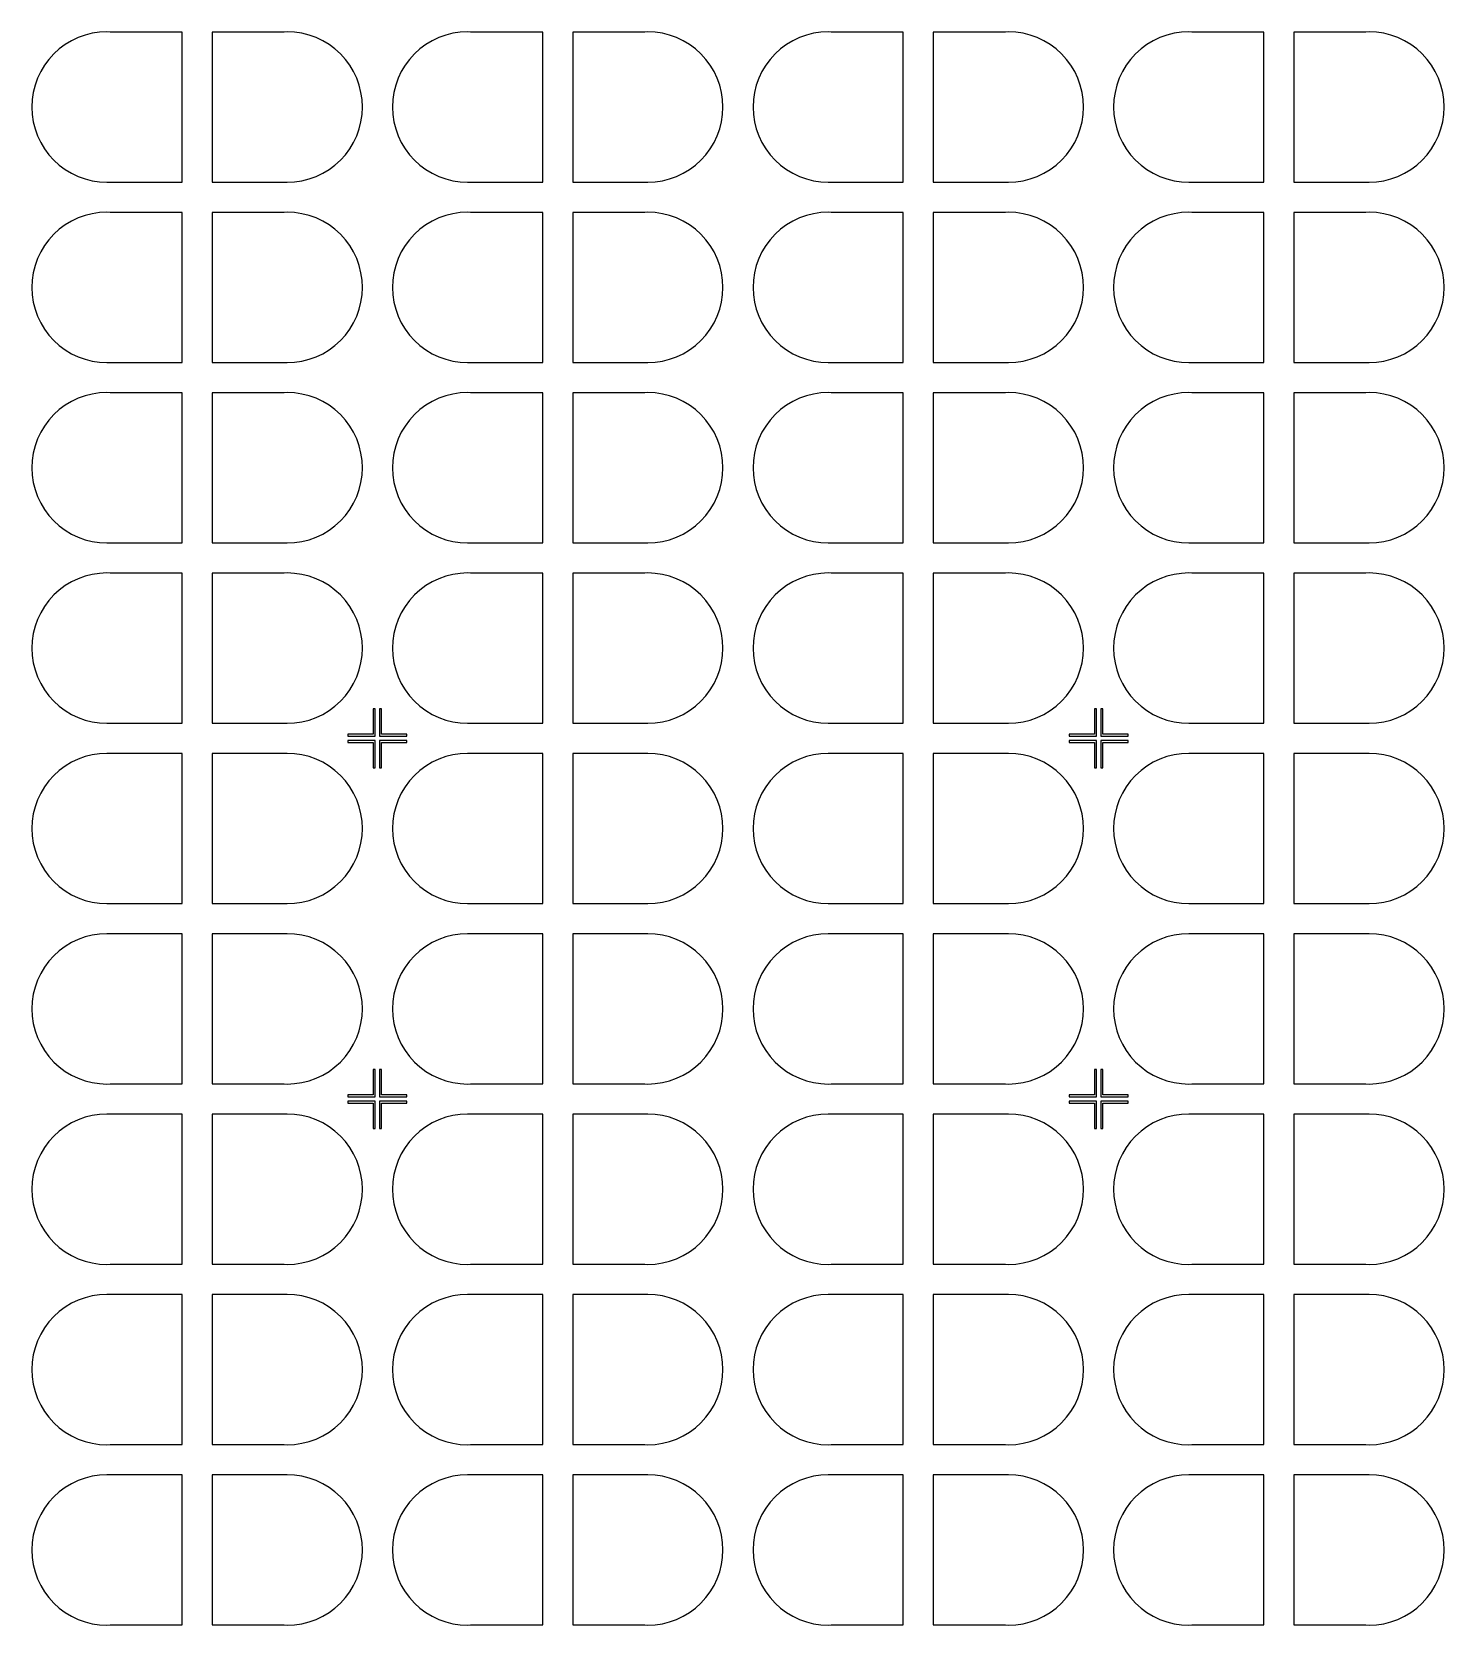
# Model space of a CAD drawing. Extents: x 0.5 to 47.5, y 0.5 to 53.5.
import ezdxf

# ---------------------------------------------------------------- set-up
doc = ezdxf.new("R2010")
doc.units = 0

msp = doc.modelspace()

# ---------------------------------------------------------------- linework, layer by layer
for p, q in [((1.61108, 53.0787), (1.41403, 52.9325)), ((1.82152, 53.2048), (1.61108, 53.0787)), ((2.0433, 53.3097), (1.82152, 53.2048)), ((2.27429, 53.3923), (2.0433, 53.3097)), ((2.51228, 53.452), (2.27429, 53.3923)), ((2.75496, 53.488), (2.51228, 53.452)), ((3, 53.5), (2.75496, 53.488)), ((3.10187, 53.495), (3, 53.5)), ((5.5, 53.495), (3.10187, 53.495)), ((5.5, 48.505), (5.5, 53.495)), ((8.89813, 53.495), (6.5, 53.495)), ((6.5, 53.495), (6.5, 48.505)), ((9, 53.5), (8.89813, 53.495)), ((9.24504, 53.488), (9, 53.5)), ((9.48772, 53.452), (9.24504, 53.488)), ((9.72571, 53.3923), (9.48772, 53.452)), ((9.9567, 53.3097), (9.72571, 53.3923)), ((10.1785, 53.2048), (9.9567, 53.3097)), ((10.3889, 53.0787), (10.1785, 53.2048)), ((10.586, 52.9325), (10.3889, 53.0787)), ((13.6111, 53.0787), (13.414, 52.9325)), ((13.8215, 53.2048), (13.6111, 53.0787)), ((14.0433, 53.3097), (13.8215, 53.2048)), ((14.2743, 53.3923), (14.0433, 53.3097)), ((14.5123, 53.452), (14.2743, 53.3923)), ((14.755, 53.488), (14.5123, 53.452)), ((15, 53.5), (14.755, 53.488)), ((15.1019, 53.495), (15, 53.5)), ((17.5, 53.495), (15.1019, 53.495)), ((17.5, 48.505), (17.5, 53.495)), ((20.8981, 53.495), (18.5, 53.495)), ((18.5, 53.495), (18.5, 48.505)), ((21, 53.5), (20.8981, 53.495)), ((21.245, 53.488), (21, 53.5)), ((21.4877, 53.452), (21.245, 53.488)), ((21.7257, 53.3923), (21.4877, 53.452)), ((21.9567, 53.3097), (21.7257, 53.3923)), ((22.1785, 53.2048), (21.9567, 53.3097)), ((22.3889, 53.0787), (22.1785, 53.2048)), ((22.586, 52.9325), (22.3889, 53.0787)), ((25.6111, 53.0787), (25.414, 52.9325)), ((25.8215, 53.2048), (25.6111, 53.0787)), ((26.0433, 53.3097), (25.8215, 53.2048)), ((26.2743, 53.3923), (26.0433, 53.3097)), ((26.5123, 53.452), (26.2743, 53.3923)), ((26.755, 53.488), (26.5123, 53.452)), ((27, 53.5), (26.755, 53.488)), ((27.1019, 53.495), (27, 53.5)), ((29.5, 53.495), (27.1019, 53.495)), ((29.5, 48.505), (29.5, 53.495)), ((32.8981, 53.495), (30.5, 53.495)), ((30.5, 53.495), (30.5, 48.505)), ((33, 53.5), (32.8981, 53.495)), ((33.245, 53.488), (33, 53.5)), ((33.4877, 53.452), (33.245, 53.488)), ((33.7257, 53.3923), (33.4877, 53.452)), ((33.9567, 53.3097), (33.7257, 53.3923)), ((34.1785, 53.2048), (33.9567, 53.3097)), ((34.3889, 53.0787), (34.1785, 53.2048)), ((34.586, 52.9325), (34.3889, 53.0787)), ((37.6111, 53.0787), (37.414, 52.9325)), ((37.8215, 53.2048), (37.6111, 53.0787)), ((38.0433, 53.3097), (37.8215, 53.2048)), ((38.2743, 53.3923), (38.0433, 53.3097)), ((38.5123, 53.452), (38.2743, 53.3923)), ((38.755, 53.488), (38.5123, 53.452)), ((39, 53.5), (38.755, 53.488)), ((39.1019, 53.495), (39, 53.5)), ((41.5, 53.495), (39.1019, 53.495)), ((41.5, 48.505), (41.5, 53.495)), ((44.8981, 53.495), (42.5, 53.495)), ((42.5, 53.495), (42.5, 48.505)), ((45, 53.5), (44.8981, 53.495)), ((45.245, 53.488), (45, 53.5)), ((45.4877, 53.452), (45.245, 53.488)), ((45.7257, 53.3923), (45.4877, 53.452)), ((45.9567, 53.3097), (45.7257, 53.3923)), ((46.1785, 53.2048), (45.9567, 53.3097)), ((46.3889, 53.0787), (46.1785, 53.2048)), ((46.586, 52.9325), (46.3889, 53.0787)), ((1.06747, 52.586), (0.921341, 52.3889)), ((1.23224, 52.7678), (1.06747, 52.586)), ((1.41403, 52.9325), (1.23224, 52.7678)), ((10.7678, 52.7678), (10.586, 52.9325)), ((10.9325, 52.586), (10.7678, 52.7678)), ((11.0787, 52.3889), (10.9325, 52.586)), ((13.0675, 52.586), (12.9213, 52.3889)), ((13.2322, 52.7678), (13.0675, 52.586)), ((13.414, 52.9325), (13.2322, 52.7678)), ((22.7678, 52.7678), (22.586, 52.9325)), ((22.9325, 52.586), (22.7678, 52.7678)), ((23.0787, 52.3889), (22.9325, 52.586)), ((25.0675, 52.586), (24.9213, 52.3889)), ((25.2322, 52.7678), (25.0675, 52.586)), ((25.414, 52.9325), (25.2322, 52.7678)), ((34.7678, 52.7678), (34.586, 52.9325)), ((34.9325, 52.586), (34.7678, 52.7678)), ((35.0787, 52.3889), (34.9325, 52.586)), ((37.0675, 52.586), (36.9213, 52.3889)), ((37.2322, 52.7678), (37.0675, 52.586)), ((37.414, 52.9325), (37.2322, 52.7678)), ((46.7678, 52.7678), (46.586, 52.9325)), ((46.9325, 52.586), (46.7678, 52.7678)), ((47.0787, 52.3889), (46.9325, 52.586)), ((0.690308, 51.9567), (0.607651, 51.7257)), ((0.795212, 52.1785), (0.690308, 51.9567)), ((0.921341, 52.3889), (0.795212, 52.1785)), ((11.2048, 52.1785), (11.0787, 52.3889)), ((11.3097, 51.9567), (11.2048, 52.1785)), ((11.3923, 51.7257), (11.3097, 51.9567)), ((12.6903, 51.9567), (12.6077, 51.7257)), ((12.7952, 52.1785), (12.6903, 51.9567)), ((12.9213, 52.3889), (12.7952, 52.1785)), ((23.2048, 52.1785), (23.0787, 52.3889)), ((23.3097, 51.9567), (23.2048, 52.1785)), ((23.3923, 51.7257), (23.3097, 51.9567)), ((24.6903, 51.9567), (24.6077, 51.7257)), ((24.7952, 52.1785), (24.6903, 51.9567)), ((24.9213, 52.3889), (24.7952, 52.1785)), ((35.2048, 52.1785), (35.0787, 52.3889)), ((35.3097, 51.9567), (35.2048, 52.1785)), ((35.3923, 51.7257), (35.3097, 51.9567)), ((36.6903, 51.9567), (36.6077, 51.7257)), ((36.7952, 52.1785), (36.6903, 51.9567)), ((36.9213, 52.3889), (36.7952, 52.1785)), ((47.2048, 52.1785), (47.0787, 52.3889)), ((47.3097, 51.9567), (47.2048, 52.1785)), ((47.3923, 51.7257), (47.3097, 51.9567)), ((0.54805, 51.4877), (0.512039, 51.245)), ((0.607651, 51.7257), (0.54805, 51.4877)), ((11.452, 51.4877), (11.3923, 51.7257)), ((11.488, 51.245), (11.452, 51.4877)), ((12.548, 51.4877), (12.512, 51.245)), ((12.6077, 51.7257), (12.548, 51.4877)), ((23.452, 51.4877), (23.3923, 51.7257)), ((23.488, 51.245), (23.452, 51.4877)), ((24.548, 51.4877), (24.512, 51.245)), ((24.6077, 51.7257), (24.548, 51.4877)), ((35.452, 51.4877), (35.3923, 51.7257)), ((35.488, 51.245), (35.452, 51.4877)), ((36.548, 51.4877), (36.512, 51.245)), ((36.6077, 51.7257), (36.548, 51.4877)), ((47.452, 51.4877), (47.3923, 51.7257)), ((47.488, 51.245), (47.452, 51.4877)), ((0.512039, 51.245), (0.5, 51)), ((0.5, 51), (0.512039, 50.755)), ((11.5, 51), (11.488, 51.245)), ((11.488, 50.755), (11.5, 51)), ((12.512, 51.245), (12.5, 51)), ((12.5, 51), (12.512, 50.755)), ((23.5, 51), (23.488, 51.245)), ((23.488, 50.755), (23.5, 51)), ((24.512, 51.245), (24.5, 51)), ((24.5, 51), (24.512, 50.755)), ((35.5, 51), (35.488, 51.245)), ((35.488, 50.755), (35.5, 51)), ((36.512, 51.245), (36.5, 51)), ((36.5, 51), (36.512, 50.755)), ((47.5, 51), (47.488, 51.245)), ((47.488, 50.755), (47.5, 51)), ((0.512039, 50.755), (0.54805, 50.5123)), ((0.54805, 50.5123), (0.607651, 50.2743)), ((11.3923, 50.2743), (11.452, 50.5123)), ((11.452, 50.5123), (11.488, 50.755)), ((12.512, 50.755), (12.548, 50.5123)), ((12.548, 50.5123), (12.6077, 50.2743)), ((23.3923, 50.2743), (23.452, 50.5123)), ((23.452, 50.5123), (23.488, 50.755)), ((24.512, 50.755), (24.548, 50.5123)), ((24.548, 50.5123), (24.6077, 50.2743)), ((35.3923, 50.2743), (35.452, 50.5123)), ((35.452, 50.5123), (35.488, 50.755)), ((36.512, 50.755), (36.548, 50.5123)), ((36.548, 50.5123), (36.6077, 50.2743)), ((47.3923, 50.2743), (47.452, 50.5123)), ((47.452, 50.5123), (47.488, 50.755)), ((0.607651, 50.2743), (0.690308, 50.0433)), ((0.690308, 50.0433), (0.795212, 49.8215)), ((0.795212, 49.8215), (0.921341, 49.6111)), ((11.0787, 49.6111), (11.2048, 49.8215)), ((11.2048, 49.8215), (11.3097, 50.0433)), ((11.3097, 50.0433), (11.3923, 50.2743)), ((12.6077, 50.2743), (12.6903, 50.0433)), ((12.6903, 50.0433), (12.7952, 49.8215)), ((12.7952, 49.8215), (12.9213, 49.6111)), ((23.0787, 49.6111), (23.2048, 49.8215)), ((23.2048, 49.8215), (23.3097, 50.0433)), ((23.3097, 50.0433), (23.3923, 50.2743)), ((24.6077, 50.2743), (24.6903, 50.0433)), ((24.6903, 50.0433), (24.7952, 49.8215)), ((24.7952, 49.8215), (24.9213, 49.6111)), ((35.0787, 49.6111), (35.2048, 49.8215)), ((35.2048, 49.8215), (35.3097, 50.0433)), ((35.3097, 50.0433), (35.3923, 50.2743)), ((36.6077, 50.2743), (36.6903, 50.0433)), ((36.6903, 50.0433), (36.7952, 49.8215)), ((36.7952, 49.8215), (36.9213, 49.6111)), ((47.0787, 49.6111), (47.2048, 49.8215)), ((47.2048, 49.8215), (47.3097, 50.0433)), ((47.3097, 50.0433), (47.3923, 50.2743)), ((0.921341, 49.6111), (1.06747, 49.414)), ((1.06747, 49.414), (1.23224, 49.2322)), ((10.7678, 49.2322), (10.9325, 49.414)), ((10.9325, 49.414), (11.0787, 49.6111)), ((12.9213, 49.6111), (13.0675, 49.414)), ((13.0675, 49.414), (13.2322, 49.2322)), ((22.7678, 49.2322), (22.9325, 49.414)), ((22.9325, 49.414), (23.0787, 49.6111)), ((24.9213, 49.6111), (25.0675, 49.414)), ((25.0675, 49.414), (25.2322, 49.2322)), ((34.7678, 49.2322), (34.9325, 49.414)), ((34.9325, 49.414), (35.0787, 49.6111)), ((36.9213, 49.6111), (37.0675, 49.414)), ((37.0675, 49.414), (37.2322, 49.2322)), ((46.7678, 49.2322), (46.9325, 49.414)), ((46.9325, 49.414), (47.0787, 49.6111)), ((1.23224, 49.2322), (1.41403, 49.0675)), ((1.41403, 49.0675), (1.61108, 48.9213)), ((1.61108, 48.9213), (1.82152, 48.7952)), ((1.82152, 48.7952), (2.0433, 48.6903)), ((9.9567, 48.6903), (10.1785, 48.7952)), ((10.1785, 48.7952), (10.3889, 48.9213)), ((10.3889, 48.9213), (10.586, 49.0675)), ((10.586, 49.0675), (10.7678, 49.2322)), ((13.2322, 49.2322), (13.414, 49.0675)), ((13.414, 49.0675), (13.6111, 48.9213)), ((13.6111, 48.9213), (13.8215, 48.7952)), ((13.8215, 48.7952), (14.0433, 48.6903)), ((21.9567, 48.6903), (22.1785, 48.7952)), ((22.1785, 48.7952), (22.3889, 48.9213)), ((22.3889, 48.9213), (22.586, 49.0675)), ((22.586, 49.0675), (22.7678, 49.2322)), ((25.2322, 49.2322), (25.414, 49.0675)), ((25.414, 49.0675), (25.6111, 48.9213)), ((25.6111, 48.9213), (25.8215, 48.7952)), ((25.8215, 48.7952), (26.0433, 48.6903)), ((33.9567, 48.6903), (34.1785, 48.7952)), ((34.1785, 48.7952), (34.3889, 48.9213)), ((34.3889, 48.9213), (34.586, 49.0675)), ((34.586, 49.0675), (34.7678, 49.2322)), ((37.2322, 49.2322), (37.414, 49.0675)), ((37.414, 49.0675), (37.6111, 48.9213)), ((37.6111, 48.9213), (37.8215, 48.7952)), ((37.8215, 48.7952), (38.0433, 48.6903)), ((45.9567, 48.6903), (46.1785, 48.7952)), ((46.1785, 48.7952), (46.3889, 48.9213)), ((46.3889, 48.9213), (46.586, 49.0675)), ((46.586, 49.0675), (46.7678, 49.2322)), ((2.0433, 48.6903), (2.27429, 48.6077)), ((2.27429, 48.6077), (2.51228, 48.548)), ((2.51228, 48.548), (2.75496, 48.512)), ((2.75496, 48.512), (3, 48.5)), ((3, 48.5), (3.10187, 48.505)), ((3.10187, 48.505), (5.5, 48.505)), ((6.5, 48.505), (8.89813, 48.505)), ((8.89813, 48.505), (9, 48.5)), ((9, 48.5), (9.24504, 48.512)), ((9.24504, 48.512), (9.48772, 48.548)), ((9.48772, 48.548), (9.72571, 48.6077)), ((9.72571, 48.6077), (9.9567, 48.6903)), ((14.0433, 48.6903), (14.2743, 48.6077)), ((14.2743, 48.6077), (14.5123, 48.548)), ((14.5123, 48.548), (14.755, 48.512)), ((14.755, 48.512), (15, 48.5)), ((15, 48.5), (15.1019, 48.505)), ((15.1019, 48.505), (17.5, 48.505)), ((18.5, 48.505), (20.8981, 48.505)), ((20.8981, 48.505), (21, 48.5)), ((21, 48.5), (21.245, 48.512)), ((21.245, 48.512), (21.4877, 48.548)), ((21.4877, 48.548), (21.7257, 48.6077)), ((21.7257, 48.6077), (21.9567, 48.6903)), ((26.0433, 48.6903), (26.2743, 48.6077)), ((26.2743, 48.6077), (26.5123, 48.548)), ((26.5123, 48.548), (26.755, 48.512)), ((26.755, 48.512), (27, 48.5)), ((27, 48.5), (27.1019, 48.505)), ((27.1019, 48.505), (29.5, 48.505)), ((30.5, 48.505), (32.8981, 48.505)), ((32.8981, 48.505), (33, 48.5)), ((33, 48.5), (33.245, 48.512)), ((33.245, 48.512), (33.4877, 48.548)), ((33.4877, 48.548), (33.7257, 48.6077)), ((33.7257, 48.6077), (33.9567, 48.6903)), ((38.0433, 48.6903), (38.2743, 48.6077)), ((38.2743, 48.6077), (38.5123, 48.548)), ((38.5123, 48.548), (38.755, 48.512)), ((38.755, 48.512), (39, 48.5)), ((39, 48.5), (39.1019, 48.505)), ((39.1019, 48.505), (41.5, 48.505)), ((42.5, 48.505), (44.8981, 48.505)), ((44.8981, 48.505), (45, 48.5)), ((45, 48.5), (45.245, 48.512)), ((45.245, 48.512), (45.4877, 48.548)), ((45.4877, 48.548), (45.7257, 48.6077)), ((45.7257, 48.6077), (45.9567, 48.6903)), ((1.82152, 47.2048), (1.61108, 47.0787)), ((2.0433, 47.3097), (1.82152, 47.2048)), ((2.27429, 47.3923), (2.0433, 47.3097)), ((2.51228, 47.452), (2.27429, 47.3923)), ((2.75496, 47.488), (2.51228, 47.452)), ((3, 47.5), (2.75496, 47.488)), ((3.10187, 47.495), (3, 47.5)), ((5.5, 47.495), (3.10187, 47.495)), ((5.5, 42.505), (5.5, 47.495)), ((8.89813, 47.495), (6.5, 47.495)), ((6.5, 47.495), (6.5, 42.505)), ((9, 47.5), (8.89813, 47.495)), ((9.24504, 47.488), (9, 47.5)), ((9.48772, 47.452), (9.24504, 47.488)), ((9.72571, 47.3923), (9.48772, 47.452)), ((9.9567, 47.3097), (9.72571, 47.3923)), ((10.1785, 47.2048), (9.9567, 47.3097)), ((10.3889, 47.0787), (10.1785, 47.2048)), ((13.8215, 47.2048), (13.6111, 47.0787)), ((14.0433, 47.3097), (13.8215, 47.2048)), ((14.2743, 47.3923), (14.0433, 47.3097)), ((14.5123, 47.452), (14.2743, 47.3923)), ((14.755, 47.488), (14.5123, 47.452)), ((15, 47.5), (14.755, 47.488)), ((15.1019, 47.495), (15, 47.5)), ((17.5, 47.495), (15.1019, 47.495)), ((17.5, 42.505), (17.5, 47.495)), ((20.8981, 47.495), (18.5, 47.495)), ((18.5, 47.495), (18.5, 42.505)), ((21, 47.5), (20.8981, 47.495)), ((21.245, 47.488), (21, 47.5)), ((21.4877, 47.452), (21.245, 47.488)), ((21.7257, 47.3923), (21.4877, 47.452)), ((21.9567, 47.3097), (21.7257, 47.3923)), ((22.1785, 47.2048), (21.9567, 47.3097)), ((22.3889, 47.0787), (22.1785, 47.2048)), ((25.8215, 47.2048), (25.6111, 47.0787)), ((26.0433, 47.3097), (25.8215, 47.2048)), ((26.2743, 47.3923), (26.0433, 47.3097)), ((26.5123, 47.452), (26.2743, 47.3923)), ((26.755, 47.488), (26.5123, 47.452)), ((27, 47.5), (26.755, 47.488)), ((27.1019, 47.495), (27, 47.5)), ((29.5, 47.495), (27.1019, 47.495)), ((29.5, 42.505), (29.5, 47.495)), ((32.8981, 47.495), (30.5, 47.495)), ((30.5, 47.495), (30.5, 42.505)), ((33, 47.5), (32.8981, 47.495)), ((33.245, 47.488), (33, 47.5)), ((33.4877, 47.452), (33.245, 47.488)), ((33.7257, 47.3923), (33.4877, 47.452)), ((33.9567, 47.3097), (33.7257, 47.3923)), ((34.1785, 47.2048), (33.9567, 47.3097)), ((34.3889, 47.0787), (34.1785, 47.2048)), ((37.8215, 47.2048), (37.6111, 47.0787)), ((38.0433, 47.3097), (37.8215, 47.2048)), ((38.2743, 47.3923), (38.0433, 47.3097)), ((38.5123, 47.452), (38.2743, 47.3923)), ((38.755, 47.488), (38.5123, 47.452)), ((39, 47.5), (38.755, 47.488)), ((39.1019, 47.495), (39, 47.5)), ((41.5, 47.495), (39.1019, 47.495)), ((41.5, 42.505), (41.5, 47.495)), ((44.8981, 47.495), (42.5, 47.495)), ((42.5, 47.495), (42.5, 42.505)), ((45, 47.5), (44.8981, 47.495)), ((45.245, 47.488), (45, 47.5)), ((45.4877, 47.452), (45.245, 47.488)), ((45.7257, 47.3923), (45.4877, 47.452)), ((45.9567, 47.3097), (45.7257, 47.3923)), ((46.1785, 47.2048), (45.9567, 47.3097)), ((46.3889, 47.0787), (46.1785, 47.2048)), ((1.23224, 46.7678), (1.06747, 46.586)), ((1.41403, 46.9325), (1.23224, 46.7678)), ((1.61108, 47.0787), (1.41403, 46.9325)), ((10.586, 46.9325), (10.3889, 47.0787)), ((10.7678, 46.7678), (10.586, 46.9325)), ((10.9325, 46.586), (10.7678, 46.7678)), ((13.2322, 46.7678), (13.0675, 46.586)), ((13.414, 46.9325), (13.2322, 46.7678)), ((13.6111, 47.0787), (13.414, 46.9325)), ((22.586, 46.9325), (22.3889, 47.0787)), ((22.7678, 46.7678), (22.586, 46.9325)), ((22.9325, 46.586), (22.7678, 46.7678)), ((25.2322, 46.7678), (25.0675, 46.586)), ((25.414, 46.9325), (25.2322, 46.7678)), ((25.6111, 47.0787), (25.414, 46.9325)), ((34.586, 46.9325), (34.3889, 47.0787)), ((34.7678, 46.7678), (34.586, 46.9325)), ((34.9325, 46.586), (34.7678, 46.7678)), ((37.2322, 46.7678), (37.0675, 46.586)), ((37.414, 46.9325), (37.2322, 46.7678)), ((37.6111, 47.0787), (37.414, 46.9325)), ((46.586, 46.9325), (46.3889, 47.0787)), ((46.7678, 46.7678), (46.586, 46.9325)), ((46.9325, 46.586), (46.7678, 46.7678)), ((0.795212, 46.1785), (0.690308, 45.9567)), ((0.921341, 46.3889), (0.795212, 46.1785)), ((1.06747, 46.586), (0.921341, 46.3889)), ((11.0787, 46.3889), (10.9325, 46.586)), ((11.2048, 46.1785), (11.0787, 46.3889)), ((11.3097, 45.9567), (11.2048, 46.1785)), ((12.7952, 46.1785), (12.6903, 45.9567)), ((12.9213, 46.3889), (12.7952, 46.1785)), ((13.0675, 46.586), (12.9213, 46.3889)), ((23.0787, 46.3889), (22.9325, 46.586)), ((23.2048, 46.1785), (23.0787, 46.3889)), ((23.3097, 45.9567), (23.2048, 46.1785)), ((24.7952, 46.1785), (24.6903, 45.9567)), ((24.9213, 46.3889), (24.7952, 46.1785)), ((25.0675, 46.586), (24.9213, 46.3889)), ((35.0787, 46.3889), (34.9325, 46.586)), ((35.2048, 46.1785), (35.0787, 46.3889)), ((35.3097, 45.9567), (35.2048, 46.1785)), ((36.7952, 46.1785), (36.6903, 45.9567)), ((36.9213, 46.3889), (36.7952, 46.1785)), ((37.0675, 46.586), (36.9213, 46.3889)), ((47.0787, 46.3889), (46.9325, 46.586)), ((47.2048, 46.1785), (47.0787, 46.3889)), ((47.3097, 45.9567), (47.2048, 46.1785)), ((0.607651, 45.7257), (0.54805, 45.4877)), ((0.690308, 45.9567), (0.607651, 45.7257)), ((11.3923, 45.7257), (11.3097, 45.9567)), ((11.452, 45.4877), (11.3923, 45.7257)), ((12.6077, 45.7257), (12.548, 45.4877)), ((12.6903, 45.9567), (12.6077, 45.7257)), ((23.3923, 45.7257), (23.3097, 45.9567)), ((23.452, 45.4877), (23.3923, 45.7257)), ((24.6077, 45.7257), (24.548, 45.4877)), ((24.6903, 45.9567), (24.6077, 45.7257)), ((35.3923, 45.7257), (35.3097, 45.9567)), ((35.452, 45.4877), (35.3923, 45.7257)), ((36.6077, 45.7257), (36.548, 45.4877)), ((36.6903, 45.9567), (36.6077, 45.7257)), ((47.3923, 45.7257), (47.3097, 45.9567)), ((47.452, 45.4877), (47.3923, 45.7257)), ((0.512039, 45.245), (0.5, 45)), ((0.54805, 45.4877), (0.512039, 45.245)), ((11.488, 45.245), (11.452, 45.4877)), ((11.5, 45), (11.488, 45.245)), ((12.512, 45.245), (12.5, 45)), ((12.548, 45.4877), (12.512, 45.245)), ((23.488, 45.245), (23.452, 45.4877)), ((23.5, 45), (23.488, 45.245)), ((24.512, 45.245), (24.5, 45)), ((24.548, 45.4877), (24.512, 45.245)), ((35.488, 45.245), (35.452, 45.4877)), ((35.5, 45), (35.488, 45.245)), ((36.512, 45.245), (36.5, 45)), ((36.548, 45.4877), (36.512, 45.245)), ((47.488, 45.245), (47.452, 45.4877)), ((47.5, 45), (47.488, 45.245)), ((0.5, 45), (0.512039, 44.755)), ((0.512039, 44.755), (0.54805, 44.5123)), ((11.452, 44.5123), (11.488, 44.755)), ((11.488, 44.755), (11.5, 45)), ((12.5, 45), (12.512, 44.755)), ((12.512, 44.755), (12.548, 44.5123)), ((23.452, 44.5123), (23.488, 44.755)), ((23.488, 44.755), (23.5, 45)), ((24.5, 45), (24.512, 44.755)), ((24.512, 44.755), (24.548, 44.5123)), ((35.452, 44.5123), (35.488, 44.755)), ((35.488, 44.755), (35.5, 45)), ((36.5, 45), (36.512, 44.755)), ((36.512, 44.755), (36.548, 44.5123)), ((47.452, 44.5123), (47.488, 44.755)), ((47.488, 44.755), (47.5, 45)), ((0.54805, 44.5123), (0.607651, 44.2743)), ((0.607651, 44.2743), (0.690308, 44.0433)), ((0.690308, 44.0433), (0.795212, 43.8215)), ((11.2048, 43.8215), (11.3097, 44.0433)), ((11.3097, 44.0433), (11.3923, 44.2743)), ((11.3923, 44.2743), (11.452, 44.5123)), ((12.548, 44.5123), (12.6077, 44.2743)), ((12.6077, 44.2743), (12.6903, 44.0433)), ((12.6903, 44.0433), (12.7952, 43.8215)), ((23.2048, 43.8215), (23.3097, 44.0433)), ((23.3097, 44.0433), (23.3923, 44.2743)), ((23.3923, 44.2743), (23.452, 44.5123)), ((24.548, 44.5123), (24.6077, 44.2743)), ((24.6077, 44.2743), (24.6903, 44.0433)), ((24.6903, 44.0433), (24.7952, 43.8215)), ((35.2048, 43.8215), (35.3097, 44.0433)), ((35.3097, 44.0433), (35.3923, 44.2743)), ((35.3923, 44.2743), (35.452, 44.5123)), ((36.548, 44.5123), (36.6077, 44.2743)), ((36.6077, 44.2743), (36.6903, 44.0433)), ((36.6903, 44.0433), (36.7952, 43.8215)), ((47.2048, 43.8215), (47.3097, 44.0433)), ((47.3097, 44.0433), (47.3923, 44.2743)), ((47.3923, 44.2743), (47.452, 44.5123)), ((0.795212, 43.8215), (0.921341, 43.6111)), ((0.921341, 43.6111), (1.06747, 43.414)), ((10.9325, 43.414), (11.0787, 43.6111)), ((11.0787, 43.6111), (11.2048, 43.8215)), ((12.7952, 43.8215), (12.9213, 43.6111)), ((12.9213, 43.6111), (13.0675, 43.414)), ((22.9325, 43.414), (23.0787, 43.6111)), ((23.0787, 43.6111), (23.2048, 43.8215)), ((24.7952, 43.8215), (24.9213, 43.6111)), ((24.9213, 43.6111), (25.0675, 43.414)), ((34.9325, 43.414), (35.0787, 43.6111)), ((35.0787, 43.6111), (35.2048, 43.8215)), ((36.7952, 43.8215), (36.9213, 43.6111)), ((36.9213, 43.6111), (37.0675, 43.414)), ((46.9325, 43.414), (47.0787, 43.6111)), ((47.0787, 43.6111), (47.2048, 43.8215)), ((1.06747, 43.414), (1.23224, 43.2322)), ((1.23224, 43.2322), (1.41403, 43.0675)), ((1.41403, 43.0675), (1.61108, 42.9213)), ((10.3889, 42.9213), (10.586, 43.0675)), ((10.586, 43.0675), (10.7678, 43.2322)), ((10.7678, 43.2322), (10.9325, 43.414)), ((13.0675, 43.414), (13.2322, 43.2322)), ((13.2322, 43.2322), (13.414, 43.0675)), ((13.414, 43.0675), (13.6111, 42.9213)), ((22.3889, 42.9213), (22.586, 43.0675)), ((22.586, 43.0675), (22.7678, 43.2322)), ((22.7678, 43.2322), (22.9325, 43.414)), ((25.0675, 43.414), (25.2322, 43.2322)), ((25.2322, 43.2322), (25.414, 43.0675)), ((25.414, 43.0675), (25.6111, 42.9213)), ((34.3889, 42.9213), (34.586, 43.0675)), ((34.586, 43.0675), (34.7678, 43.2322)), ((34.7678, 43.2322), (34.9325, 43.414)), ((37.0675, 43.414), (37.2322, 43.2322)), ((37.2322, 43.2322), (37.414, 43.0675)), ((37.414, 43.0675), (37.6111, 42.9213)), ((46.3889, 42.9213), (46.586, 43.0675)), ((46.586, 43.0675), (46.7678, 43.2322)), ((46.7678, 43.2322), (46.9325, 43.414)), ((1.61108, 42.9213), (1.82152, 42.7952)), ((1.82152, 42.7952), (2.0433, 42.6903)), ((2.0433, 42.6903), (2.27429, 42.6077)), ((2.27429, 42.6077), (2.51228, 42.548)), ((2.51228, 42.548), (2.75496, 42.512)), ((2.75496, 42.512), (3, 42.5)), ((3, 42.5), (3.10187, 42.505)), ((3.10187, 42.505), (5.5, 42.505)), ((6.5, 42.505), (8.89813, 42.505)), ((8.89813, 42.505), (9, 42.5)), ((9, 42.5), (9.24504, 42.512)), ((9.24504, 42.512), (9.48772, 42.548)), ((9.48772, 42.548), (9.72571, 42.6077)), ((9.72571, 42.6077), (9.9567, 42.6903)), ((9.9567, 42.6903), (10.1785, 42.7952)), ((10.1785, 42.7952), (10.3889, 42.9213)), ((13.6111, 42.9213), (13.8215, 42.7952)), ((13.8215, 42.7952), (14.0433, 42.6903)), ((14.0433, 42.6903), (14.2743, 42.6077)), ((14.2743, 42.6077), (14.5123, 42.548)), ((14.5123, 42.548), (14.755, 42.512)), ((14.755, 42.512), (15, 42.5)), ((15, 42.5), (15.1019, 42.505)), ((15.1019, 42.505), (17.5, 42.505)), ((18.5, 42.505), (20.8981, 42.505)), ((20.8981, 42.505), (21, 42.5)), ((21, 42.5), (21.245, 42.512)), ((21.245, 42.512), (21.4877, 42.548)), ((21.4877, 42.548), (21.7257, 42.6077)), ((21.7257, 42.6077), (21.9567, 42.6903)), ((21.9567, 42.6903), (22.1785, 42.7952)), ((22.1785, 42.7952), (22.3889, 42.9213)), ((25.6111, 42.9213), (25.8215, 42.7952)), ((25.8215, 42.7952), (26.0433, 42.6903)), ((26.0433, 42.6903), (26.2743, 42.6077)), ((26.2743, 42.6077), (26.5123, 42.548)), ((26.5123, 42.548), (26.755, 42.512)), ((26.755, 42.512), (27, 42.5)), ((27, 42.5), (27.1019, 42.505)), ((27.1019, 42.505), (29.5, 42.505)), ((30.5, 42.505), (32.8981, 42.505)), ((32.8981, 42.505), (33, 42.5)), ((33, 42.5), (33.245, 42.512)), ((33.245, 42.512), (33.4877, 42.548)), ((33.4877, 42.548), (33.7257, 42.6077)), ((33.7257, 42.6077), (33.9567, 42.6903)), ((33.9567, 42.6903), (34.1785, 42.7952)), ((34.1785, 42.7952), (34.3889, 42.9213)), ((37.6111, 42.9213), (37.8215, 42.7952)), ((37.8215, 42.7952), (38.0433, 42.6903)), ((38.0433, 42.6903), (38.2743, 42.6077)), ((38.2743, 42.6077), (38.5123, 42.548)), ((38.5123, 42.548), (38.755, 42.512)), ((38.755, 42.512), (39, 42.5)), ((39, 42.5), (39.1019, 42.505)), ((39.1019, 42.505), (41.5, 42.505)), ((42.5, 42.505), (44.8981, 42.505)), ((44.8981, 42.505), (45, 42.5)), ((45, 42.5), (45.245, 42.512)), ((45.245, 42.512), (45.4877, 42.548)), ((45.4877, 42.548), (45.7257, 42.6077)), ((45.7257, 42.6077), (45.9567, 42.6903)), ((45.9567, 42.6903), (46.1785, 42.7952)), ((46.1785, 42.7952), (46.3889, 42.9213)), ((2.27429, 41.3923), (2.0433, 41.3097)), ((2.51228, 41.452), (2.27429, 41.3923)), ((2.75496, 41.488), (2.51228, 41.452)), ((3, 41.5), (2.75496, 41.488)), ((3.10187, 41.495), (3, 41.5)), ((5.5, 41.495), (3.10187, 41.495)), ((5.5, 36.505), (5.5, 41.495)), ((8.89813, 41.495), (6.5, 41.495)), ((6.5, 41.495), (6.5, 36.505)), ((9, 41.5), (8.89813, 41.495)), ((9.24504, 41.488), (9, 41.5)), ((9.48772, 41.452), (9.24504, 41.488)), ((9.72571, 41.3923), (9.48772, 41.452)), ((9.9567, 41.3097), (9.72571, 41.3923)), ((14.2743, 41.3923), (14.0433, 41.3097)), ((14.5123, 41.452), (14.2743, 41.3923)), ((14.755, 41.488), (14.5123, 41.452)), ((15, 41.5), (14.755, 41.488)), ((15.1019, 41.495), (15, 41.5)), ((17.5, 41.495), (15.1019, 41.495)), ((17.5, 36.505), (17.5, 41.495)), ((20.8981, 41.495), (18.5, 41.495)), ((18.5, 41.495), (18.5, 36.505)), ((21, 41.5), (20.8981, 41.495)), ((21.245, 41.488), (21, 41.5)), ((21.4877, 41.452), (21.245, 41.488)), ((21.7257, 41.3923), (21.4877, 41.452)), ((21.9567, 41.3097), (21.7257, 41.3923)), ((26.2743, 41.3923), (26.0433, 41.3097)), ((26.5123, 41.452), (26.2743, 41.3923)), ((26.755, 41.488), (26.5123, 41.452)), ((27, 41.5), (26.755, 41.488)), ((27.1019, 41.495), (27, 41.5)), ((29.5, 41.495), (27.1019, 41.495)), ((29.5, 36.505), (29.5, 41.495)), ((32.8981, 41.495), (30.5, 41.495)), ((30.5, 41.495), (30.5, 36.505)), ((33, 41.5), (32.8981, 41.495)), ((33.245, 41.488), (33, 41.5)), ((33.4877, 41.452), (33.245, 41.488)), ((33.7257, 41.3923), (33.4877, 41.452)), ((33.9567, 41.3097), (33.7257, 41.3923)), ((38.2743, 41.3923), (38.0433, 41.3097)), ((38.5123, 41.452), (38.2743, 41.3923)), ((38.755, 41.488), (38.5123, 41.452)), ((39, 41.5), (38.755, 41.488)), ((39.1019, 41.495), (39, 41.5)), ((41.5, 41.495), (39.1019, 41.495)), ((41.5, 36.505), (41.5, 41.495)), ((44.8981, 41.495), (42.5, 41.495)), ((42.5, 41.495), (42.5, 36.505)), ((45, 41.5), (44.8981, 41.495)), ((45.245, 41.488), (45, 41.5)), ((45.4877, 41.452), (45.245, 41.488)), ((45.7257, 41.3923), (45.4877, 41.452)), ((45.9567, 41.3097), (45.7257, 41.3923)), ((1.41403, 40.9325), (1.23224, 40.7678)), ((1.61108, 41.0787), (1.41403, 40.9325)), ((1.82152, 41.2048), (1.61108, 41.0787)), ((2.0433, 41.3097), (1.82152, 41.2048)), ((10.1785, 41.2048), (9.9567, 41.3097)), ((10.3889, 41.0787), (10.1785, 41.2048)), ((10.586, 40.9325), (10.3889, 41.0787)), ((10.7678, 40.7678), (10.586, 40.9325)), ((13.414, 40.9325), (13.2322, 40.7678)), ((13.6111, 41.0787), (13.414, 40.9325)), ((13.8215, 41.2048), (13.6111, 41.0787)), ((14.0433, 41.3097), (13.8215, 41.2048)), ((22.1785, 41.2048), (21.9567, 41.3097)), ((22.3889, 41.0787), (22.1785, 41.2048)), ((22.586, 40.9325), (22.3889, 41.0787)), ((22.7678, 40.7678), (22.586, 40.9325)), ((25.414, 40.9325), (25.2322, 40.7678)), ((25.6111, 41.0787), (25.414, 40.9325)), ((25.8215, 41.2048), (25.6111, 41.0787)), ((26.0433, 41.3097), (25.8215, 41.2048)), ((34.1785, 41.2048), (33.9567, 41.3097)), ((34.3889, 41.0787), (34.1785, 41.2048)), ((34.586, 40.9325), (34.3889, 41.0787)), ((34.7678, 40.7678), (34.586, 40.9325)), ((37.414, 40.9325), (37.2322, 40.7678)), ((37.6111, 41.0787), (37.414, 40.9325)), ((37.8215, 41.2048), (37.6111, 41.0787)), ((38.0433, 41.3097), (37.8215, 41.2048)), ((46.1785, 41.2048), (45.9567, 41.3097)), ((46.3889, 41.0787), (46.1785, 41.2048)), ((46.586, 40.9325), (46.3889, 41.0787)), ((46.7678, 40.7678), (46.586, 40.9325)), ((0.921341, 40.3889), (0.795212, 40.1785)), ((1.06747, 40.586), (0.921341, 40.3889)), ((1.23224, 40.7678), (1.06747, 40.586)), ((10.9325, 40.586), (10.7678, 40.7678)), ((11.0787, 40.3889), (10.9325, 40.586)), ((11.2048, 40.1785), (11.0787, 40.3889)), ((12.9213, 40.3889), (12.7952, 40.1785)), ((13.0675, 40.586), (12.9213, 40.3889)), ((13.2322, 40.7678), (13.0675, 40.586)), ((22.9325, 40.586), (22.7678, 40.7678)), ((23.0787, 40.3889), (22.9325, 40.586)), ((23.2048, 40.1785), (23.0787, 40.3889)), ((24.9213, 40.3889), (24.7952, 40.1785)), ((25.0675, 40.586), (24.9213, 40.3889)), ((25.2322, 40.7678), (25.0675, 40.586)), ((34.9325, 40.586), (34.7678, 40.7678)), ((35.0787, 40.3889), (34.9325, 40.586)), ((35.2048, 40.1785), (35.0787, 40.3889)), ((36.9213, 40.3889), (36.7952, 40.1785)), ((37.0675, 40.586), (36.9213, 40.3889)), ((37.2322, 40.7678), (37.0675, 40.586)), ((46.9325, 40.586), (46.7678, 40.7678)), ((47.0787, 40.3889), (46.9325, 40.586)), ((47.2048, 40.1785), (47.0787, 40.3889)), ((0.690308, 39.9567), (0.607651, 39.7257)), ((0.795212, 40.1785), (0.690308, 39.9567)), ((11.3097, 39.9567), (11.2048, 40.1785)), ((11.3923, 39.7257), (11.3097, 39.9567)), ((12.6903, 39.9567), (12.6077, 39.7257)), ((12.7952, 40.1785), (12.6903, 39.9567)), ((23.3097, 39.9567), (23.2048, 40.1785)), ((23.3923, 39.7257), (23.3097, 39.9567)), ((24.6903, 39.9567), (24.6077, 39.7257)), ((24.7952, 40.1785), (24.6903, 39.9567)), ((35.3097, 39.9567), (35.2048, 40.1785)), ((35.3923, 39.7257), (35.3097, 39.9567)), ((36.6903, 39.9567), (36.6077, 39.7257)), ((36.7952, 40.1785), (36.6903, 39.9567)), ((47.3097, 39.9567), (47.2048, 40.1785)), ((47.3923, 39.7257), (47.3097, 39.9567)), ((0.512039, 39.245), (0.5, 39)), ((0.54805, 39.4877), (0.512039, 39.245)), ((0.607651, 39.7257), (0.54805, 39.4877)), ((11.452, 39.4877), (11.3923, 39.7257)), ((11.488, 39.245), (11.452, 39.4877)), ((11.5, 39), (11.488, 39.245)), ((12.512, 39.245), (12.5, 39)), ((12.548, 39.4877), (12.512, 39.245)), ((12.6077, 39.7257), (12.548, 39.4877)), ((23.452, 39.4877), (23.3923, 39.7257)), ((23.488, 39.245), (23.452, 39.4877)), ((23.5, 39), (23.488, 39.245)), ((24.512, 39.245), (24.5, 39)), ((24.548, 39.4877), (24.512, 39.245)), ((24.6077, 39.7257), (24.548, 39.4877)), ((35.452, 39.4877), (35.3923, 39.7257)), ((35.488, 39.245), (35.452, 39.4877)), ((35.5, 39), (35.488, 39.245)), ((36.512, 39.245), (36.5, 39)), ((36.548, 39.4877), (36.512, 39.245)), ((36.6077, 39.7257), (36.548, 39.4877)), ((47.452, 39.4877), (47.3923, 39.7257)), ((47.488, 39.245), (47.452, 39.4877)), ((47.5, 39), (47.488, 39.245)), ((0.5, 39), (0.512039, 38.755)), ((0.512039, 38.755), (0.54805, 38.5123)), ((11.452, 38.5123), (11.488, 38.755)), ((11.488, 38.755), (11.5, 39)), ((12.5, 39), (12.512, 38.755)), ((12.512, 38.755), (12.548, 38.5123)), ((23.452, 38.5123), (23.488, 38.755)), ((23.488, 38.755), (23.5, 39)), ((24.5, 39), (24.512, 38.755)), ((24.512, 38.755), (24.548, 38.5123)), ((35.452, 38.5123), (35.488, 38.755)), ((35.488, 38.755), (35.5, 39)), ((36.5, 39), (36.512, 38.755)), ((36.512, 38.755), (36.548, 38.5123)), ((47.452, 38.5123), (47.488, 38.755)), ((47.488, 38.755), (47.5, 39)), ((0.54805, 38.5123), (0.607651, 38.2743)), ((0.607651, 38.2743), (0.690308, 38.0433)), ((11.3097, 38.0433), (11.3923, 38.2743)), ((11.3923, 38.2743), (11.452, 38.5123)), ((12.548, 38.5123), (12.6077, 38.2743)), ((12.6077, 38.2743), (12.6903, 38.0433)), ((23.3097, 38.0433), (23.3923, 38.2743)), ((23.3923, 38.2743), (23.452, 38.5123)), ((24.548, 38.5123), (24.6077, 38.2743)), ((24.6077, 38.2743), (24.6903, 38.0433)), ((35.3097, 38.0433), (35.3923, 38.2743)), ((35.3923, 38.2743), (35.452, 38.5123)), ((36.548, 38.5123), (36.6077, 38.2743)), ((36.6077, 38.2743), (36.6903, 38.0433)), ((47.3097, 38.0433), (47.3923, 38.2743)), ((47.3923, 38.2743), (47.452, 38.5123)), ((0.690308, 38.0433), (0.795212, 37.8215)), ((0.795212, 37.8215), (0.921341, 37.6111)), ((11.0787, 37.6111), (11.2048, 37.8215)), ((11.2048, 37.8215), (11.3097, 38.0433)), ((12.6903, 38.0433), (12.7952, 37.8215)), ((12.7952, 37.8215), (12.9213, 37.6111)), ((23.0787, 37.6111), (23.2048, 37.8215)), ((23.2048, 37.8215), (23.3097, 38.0433)), ((24.6903, 38.0433), (24.7952, 37.8215)), ((24.7952, 37.8215), (24.9213, 37.6111)), ((35.0787, 37.6111), (35.2048, 37.8215)), ((35.2048, 37.8215), (35.3097, 38.0433)), ((36.6903, 38.0433), (36.7952, 37.8215)), ((36.7952, 37.8215), (36.9213, 37.6111)), ((47.0787, 37.6111), (47.2048, 37.8215)), ((47.2048, 37.8215), (47.3097, 38.0433)), ((0.921341, 37.6111), (1.06747, 37.414)), ((1.06747, 37.414), (1.23224, 37.2322)), ((1.23224, 37.2322), (1.41403, 37.0675)), ((10.586, 37.0675), (10.7678, 37.2322)), ((10.7678, 37.2322), (10.9325, 37.414)), ((10.9325, 37.414), (11.0787, 37.6111)), ((12.9213, 37.6111), (13.0675, 37.414)), ((13.0675, 37.414), (13.2322, 37.2322)), ((13.2322, 37.2322), (13.414, 37.0675)), ((22.586, 37.0675), (22.7678, 37.2322)), ((22.7678, 37.2322), (22.9325, 37.414)), ((22.9325, 37.414), (23.0787, 37.6111)), ((24.9213, 37.6111), (25.0675, 37.414)), ((25.0675, 37.414), (25.2322, 37.2322)), ((25.2322, 37.2322), (25.414, 37.0675)), ((34.586, 37.0675), (34.7678, 37.2322)), ((34.7678, 37.2322), (34.9325, 37.414)), ((34.9325, 37.414), (35.0787, 37.6111)), ((36.9213, 37.6111), (37.0675, 37.414)), ((37.0675, 37.414), (37.2322, 37.2322)), ((37.2322, 37.2322), (37.414, 37.0675)), ((46.586, 37.0675), (46.7678, 37.2322)), ((46.7678, 37.2322), (46.9325, 37.414)), ((46.9325, 37.414), (47.0787, 37.6111)), ((1.41403, 37.0675), (1.61108, 36.9213)), ((1.61108, 36.9213), (1.82152, 36.7952)), ((1.82152, 36.7952), (2.0433, 36.6903)), ((2.0433, 36.6903), (2.27429, 36.6077)), ((2.27429, 36.6077), (2.51228, 36.548)), ((9.48772, 36.548), (9.72571, 36.6077)), ((9.72571, 36.6077), (9.9567, 36.6903)), ((9.9567, 36.6903), (10.1785, 36.7952)), ((10.1785, 36.7952), (10.3889, 36.9213)), ((10.3889, 36.9213), (10.586, 37.0675)), ((13.414, 37.0675), (13.6111, 36.9213)), ((13.6111, 36.9213), (13.8215, 36.7952)), ((13.8215, 36.7952), (14.0433, 36.6903)), ((14.0433, 36.6903), (14.2743, 36.6077)), ((14.2743, 36.6077), (14.5123, 36.548)), ((21.4877, 36.548), (21.7257, 36.6077)), ((21.7257, 36.6077), (21.9567, 36.6903)), ((21.9567, 36.6903), (22.1785, 36.7952)), ((22.1785, 36.7952), (22.3889, 36.9213)), ((22.3889, 36.9213), (22.586, 37.0675)), ((25.414, 37.0675), (25.6111, 36.9213)), ((25.6111, 36.9213), (25.8215, 36.7952)), ((25.8215, 36.7952), (26.0433, 36.6903)), ((26.0433, 36.6903), (26.2743, 36.6077)), ((26.2743, 36.6077), (26.5123, 36.548)), ((33.4877, 36.548), (33.7257, 36.6077)), ((33.7257, 36.6077), (33.9567, 36.6903)), ((33.9567, 36.6903), (34.1785, 36.7952)), ((34.1785, 36.7952), (34.3889, 36.9213)), ((34.3889, 36.9213), (34.586, 37.0675)), ((37.414, 37.0675), (37.6111, 36.9213)), ((37.6111, 36.9213), (37.8215, 36.7952)), ((37.8215, 36.7952), (38.0433, 36.6903)), ((38.0433, 36.6903), (38.2743, 36.6077)), ((38.2743, 36.6077), (38.5123, 36.548)), ((45.4877, 36.548), (45.7257, 36.6077)), ((45.7257, 36.6077), (45.9567, 36.6903)), ((45.9567, 36.6903), (46.1785, 36.7952)), ((46.1785, 36.7952), (46.3889, 36.9213)), ((46.3889, 36.9213), (46.586, 37.0675)), ((2.51228, 36.548), (2.75496, 36.512)), ((2.75496, 36.512), (3, 36.5)), ((3, 36.5), (3.10187, 36.505)), ((3.10187, 36.505), (5.5, 36.505)), ((6.5, 36.505), (8.89813, 36.505)), ((8.89813, 36.505), (9, 36.5)), ((9, 36.5), (9.24504, 36.512)), ((9.24504, 36.512), (9.48772, 36.548)), ((14.5123, 36.548), (14.755, 36.512)), ((14.755, 36.512), (15, 36.5)), ((15, 36.5), (15.1019, 36.505)), ((15.1019, 36.505), (17.5, 36.505)), ((18.5, 36.505), (20.8981, 36.505)), ((20.8981, 36.505), (21, 36.5)), ((21, 36.5), (21.245, 36.512)), ((21.245, 36.512), (21.4877, 36.548)), ((26.5123, 36.548), (26.755, 36.512)), ((26.755, 36.512), (27, 36.5)), ((27, 36.5), (27.1019, 36.505)), ((27.1019, 36.505), (29.5, 36.505)), ((30.5, 36.505), (32.8981, 36.505)), ((32.8981, 36.505), (33, 36.5)), ((33, 36.5), (33.245, 36.512)), ((33.245, 36.512), (33.4877, 36.548)), ((38.5123, 36.548), (38.755, 36.512)), ((38.755, 36.512), (39, 36.5)), ((39, 36.5), (39.1019, 36.505)), ((39.1019, 36.505), (41.5, 36.505)), ((42.5, 36.505), (44.8981, 36.505)), ((44.8981, 36.505), (45, 36.5)), ((45, 36.5), (45.245, 36.512)), ((45.245, 36.512), (45.4877, 36.548)), ((1.61108, 35.0787), (1.41403, 34.9325)), ((1.82152, 35.2048), (1.61108, 35.0787)), ((2.0433, 35.3097), (1.82152, 35.2048)), ((2.27429, 35.3923), (2.0433, 35.3097)), ((2.51228, 35.452), (2.27429, 35.3923)), ((2.75496, 35.488), (2.51228, 35.452)), ((3, 35.5), (2.75496, 35.488)), ((3.10187, 35.495), (3, 35.5)), ((5.5, 35.495), (3.10187, 35.495)), ((5.5, 30.505), (5.5, 35.495)), ((8.89813, 35.495), (6.5, 35.495)), ((6.5, 35.495), (6.5, 30.505)), ((9, 35.5), (8.89813, 35.495)), ((9.24504, 35.488), (9, 35.5)), ((9.48772, 35.452), (9.24504, 35.488)), ((9.72571, 35.3923), (9.48772, 35.452)), ((9.9567, 35.3097), (9.72571, 35.3923)), ((10.1785, 35.2048), (9.9567, 35.3097)), ((10.3889, 35.0787), (10.1785, 35.2048)), ((10.586, 34.9325), (10.3889, 35.0787)), ((13.6111, 35.0787), (13.414, 34.9325)), ((13.8215, 35.2048), (13.6111, 35.0787)), ((14.0433, 35.3097), (13.8215, 35.2048)), ((14.2743, 35.3923), (14.0433, 35.3097)), ((14.5123, 35.452), (14.2743, 35.3923)), ((14.755, 35.488), (14.5123, 35.452)), ((15, 35.5), (14.755, 35.488)), ((15.1019, 35.495), (15, 35.5)), ((17.5, 35.495), (15.1019, 35.495)), ((17.5, 30.505), (17.5, 35.495)), ((20.8981, 35.495), (18.5, 35.495)), ((18.5, 35.495), (18.5, 30.505)), ((21, 35.5), (20.8981, 35.495)), ((21.245, 35.488), (21, 35.5)), ((21.4877, 35.452), (21.245, 35.488)), ((21.7257, 35.3923), (21.4877, 35.452)), ((21.9567, 35.3097), (21.7257, 35.3923)), ((22.1785, 35.2048), (21.9567, 35.3097)), ((22.3889, 35.0787), (22.1785, 35.2048)), ((22.586, 34.9325), (22.3889, 35.0787)), ((25.6111, 35.0787), (25.414, 34.9325)), ((25.8215, 35.2048), (25.6111, 35.0787)), ((26.0433, 35.3097), (25.8215, 35.2048)), ((26.2743, 35.3923), (26.0433, 35.3097)), ((26.5123, 35.452), (26.2743, 35.3923)), ((26.755, 35.488), (26.5123, 35.452)), ((27, 35.5), (26.755, 35.488)), ((27.1019, 35.495), (27, 35.5)), ((29.5, 35.495), (27.1019, 35.495)), ((29.5, 30.505), (29.5, 35.495)), ((32.8981, 35.495), (30.5, 35.495)), ((30.5, 35.495), (30.5, 30.505)), ((33, 35.5), (32.8981, 35.495)), ((33.245, 35.488), (33, 35.5)), ((33.4877, 35.452), (33.245, 35.488)), ((33.7257, 35.3923), (33.4877, 35.452)), ((33.9567, 35.3097), (33.7257, 35.3923)), ((34.1785, 35.2048), (33.9567, 35.3097)), ((34.3889, 35.0787), (34.1785, 35.2048)), ((34.586, 34.9325), (34.3889, 35.0787)), ((37.6111, 35.0787), (37.414, 34.9325)), ((37.8215, 35.2048), (37.6111, 35.0787)), ((38.0433, 35.3097), (37.8215, 35.2048)), ((38.2743, 35.3923), (38.0433, 35.3097)), ((38.5123, 35.452), (38.2743, 35.3923)), ((38.755, 35.488), (38.5123, 35.452)), ((39, 35.5), (38.755, 35.488)), ((39.1019, 35.495), (39, 35.5)), ((41.5, 35.495), (39.1019, 35.495)), ((41.5, 30.505), (41.5, 35.495)), ((44.8981, 35.495), (42.5, 35.495)), ((42.5, 35.495), (42.5, 30.505)), ((45, 35.5), (44.8981, 35.495)), ((45.245, 35.488), (45, 35.5)), ((45.4877, 35.452), (45.245, 35.488)), ((45.7257, 35.3923), (45.4877, 35.452)), ((45.9567, 35.3097), (45.7257, 35.3923)), ((46.1785, 35.2048), (45.9567, 35.3097)), ((46.3889, 35.0787), (46.1785, 35.2048)), ((46.586, 34.9325), (46.3889, 35.0787)), ((1.06747, 34.586), (0.921341, 34.3889)), ((1.23224, 34.7678), (1.06747, 34.586)), ((1.41403, 34.9325), (1.23224, 34.7678)), ((10.7678, 34.7678), (10.586, 34.9325)), ((10.9325, 34.586), (10.7678, 34.7678)), ((11.0787, 34.3889), (10.9325, 34.586)), ((13.0675, 34.586), (12.9213, 34.3889)), ((13.2322, 34.7678), (13.0675, 34.586)), ((13.414, 34.9325), (13.2322, 34.7678)), ((22.7678, 34.7678), (22.586, 34.9325)), ((22.9325, 34.586), (22.7678, 34.7678)), ((23.0787, 34.3889), (22.9325, 34.586)), ((25.0675, 34.586), (24.9213, 34.3889)), ((25.2322, 34.7678), (25.0675, 34.586)), ((25.414, 34.9325), (25.2322, 34.7678)), ((34.7678, 34.7678), (34.586, 34.9325)), ((34.9325, 34.586), (34.7678, 34.7678)), ((35.0787, 34.3889), (34.9325, 34.586)), ((37.0675, 34.586), (36.9213, 34.3889)), ((37.2322, 34.7678), (37.0675, 34.586)), ((37.414, 34.9325), (37.2322, 34.7678)), ((46.7678, 34.7678), (46.586, 34.9325)), ((46.9325, 34.586), (46.7678, 34.7678)), ((47.0787, 34.3889), (46.9325, 34.586)), ((0.690308, 33.9567), (0.607651, 33.7257)), ((0.795212, 34.1785), (0.690308, 33.9567)), ((0.921341, 34.3889), (0.795212, 34.1785)), ((11.2048, 34.1785), (11.0787, 34.3889)), ((11.3097, 33.9567), (11.2048, 34.1785)), ((11.3923, 33.7257), (11.3097, 33.9567)), ((12.6903, 33.9567), (12.6077, 33.7257)), ((12.7952, 34.1785), (12.6903, 33.9567)), ((12.9213, 34.3889), (12.7952, 34.1785)), ((23.2048, 34.1785), (23.0787, 34.3889)), ((23.3097, 33.9567), (23.2048, 34.1785)), ((23.3923, 33.7257), (23.3097, 33.9567)), ((24.6903, 33.9567), (24.6077, 33.7257)), ((24.7952, 34.1785), (24.6903, 33.9567)), ((24.9213, 34.3889), (24.7952, 34.1785)), ((35.2048, 34.1785), (35.0787, 34.3889)), ((35.3097, 33.9567), (35.2048, 34.1785)), ((35.3923, 33.7257), (35.3097, 33.9567)), ((36.6903, 33.9567), (36.6077, 33.7257)), ((36.7952, 34.1785), (36.6903, 33.9567)), ((36.9213, 34.3889), (36.7952, 34.1785)), ((47.2048, 34.1785), (47.0787, 34.3889)), ((47.3097, 33.9567), (47.2048, 34.1785)), ((47.3923, 33.7257), (47.3097, 33.9567)), ((0.54805, 33.4877), (0.512039, 33.245)), ((0.607651, 33.7257), (0.54805, 33.4877)), ((11.452, 33.4877), (11.3923, 33.7257)), ((11.488, 33.245), (11.452, 33.4877)), ((12.548, 33.4877), (12.512, 33.245)), ((12.6077, 33.7257), (12.548, 33.4877)), ((23.452, 33.4877), (23.3923, 33.7257)), ((23.488, 33.245), (23.452, 33.4877)), ((24.548, 33.4877), (24.512, 33.245)), ((24.6077, 33.7257), (24.548, 33.4877)), ((35.452, 33.4877), (35.3923, 33.7257)), ((35.488, 33.245), (35.452, 33.4877)), ((36.548, 33.4877), (36.512, 33.245)), ((36.6077, 33.7257), (36.548, 33.4877)), ((47.452, 33.4877), (47.3923, 33.7257)), ((47.488, 33.245), (47.452, 33.4877)), ((0.512039, 33.245), (0.5, 33)), ((0.5, 33), (0.512039, 32.755)), ((11.5, 33), (11.488, 33.245)), ((11.488, 32.755), (11.5, 33)), ((12.512, 33.245), (12.5, 33)), ((12.5, 33), (12.512, 32.755)), ((23.5, 33), (23.488, 33.245)), ((23.488, 32.755), (23.5, 33)), ((24.512, 33.245), (24.5, 33)), ((24.5, 33), (24.512, 32.755)), ((35.5, 33), (35.488, 33.245)), ((35.488, 32.755), (35.5, 33)), ((36.512, 33.245), (36.5, 33)), ((36.5, 33), (36.512, 32.755)), ((47.5, 33), (47.488, 33.245)), ((47.488, 32.755), (47.5, 33)), ((0.512039, 32.755), (0.54805, 32.5123)), ((0.54805, 32.5123), (0.607651, 32.2743)), ((11.3923, 32.2743), (11.452, 32.5123)), ((11.452, 32.5123), (11.488, 32.755)), ((12.512, 32.755), (12.548, 32.5123)), ((12.548, 32.5123), (12.6077, 32.2743)), ((23.3923, 32.2743), (23.452, 32.5123)), ((23.452, 32.5123), (23.488, 32.755)), ((24.512, 32.755), (24.548, 32.5123)), ((24.548, 32.5123), (24.6077, 32.2743)), ((35.3923, 32.2743), (35.452, 32.5123)), ((35.452, 32.5123), (35.488, 32.755)), ((36.512, 32.755), (36.548, 32.5123)), ((36.548, 32.5123), (36.6077, 32.2743)), ((47.3923, 32.2743), (47.452, 32.5123)), ((47.452, 32.5123), (47.488, 32.755)), ((0.607651, 32.2743), (0.690308, 32.0433)), ((0.690308, 32.0433), (0.795212, 31.8215)), ((0.795212, 31.8215), (0.921341, 31.6111)), ((11.0787, 31.6111), (11.2048, 31.8215)), ((11.2048, 31.8215), (11.3097, 32.0433)), ((11.3097, 32.0433), (11.3923, 32.2743)), ((12.6077, 32.2743), (12.6903, 32.0433)), ((12.6903, 32.0433), (12.7952, 31.8215)), ((12.7952, 31.8215), (12.9213, 31.6111)), ((23.0787, 31.6111), (23.2048, 31.8215)), ((23.2048, 31.8215), (23.3097, 32.0433)), ((23.3097, 32.0433), (23.3923, 32.2743)), ((24.6077, 32.2743), (24.6903, 32.0433)), ((24.6903, 32.0433), (24.7952, 31.8215)), ((24.7952, 31.8215), (24.9213, 31.6111)), ((35.0787, 31.6111), (35.2048, 31.8215)), ((35.2048, 31.8215), (35.3097, 32.0433)), ((35.3097, 32.0433), (35.3923, 32.2743)), ((36.6077, 32.2743), (36.6903, 32.0433)), ((36.6903, 32.0433), (36.7952, 31.8215)), ((36.7952, 31.8215), (36.9213, 31.6111)), ((47.0787, 31.6111), (47.2048, 31.8215)), ((47.2048, 31.8215), (47.3097, 32.0433)), ((47.3097, 32.0433), (47.3923, 32.2743)), ((0.921341, 31.6111), (1.06747, 31.414)), ((1.06747, 31.414), (1.23224, 31.2322)), ((10.7678, 31.2322), (10.9325, 31.414)), ((10.9325, 31.414), (11.0787, 31.6111)), ((12.9213, 31.6111), (13.0675, 31.414)), ((13.0675, 31.414), (13.2322, 31.2322)), ((22.7678, 31.2322), (22.9325, 31.414)), ((22.9325, 31.414), (23.0787, 31.6111)), ((24.9213, 31.6111), (25.0675, 31.414)), ((25.0675, 31.414), (25.2322, 31.2322)), ((34.7678, 31.2322), (34.9325, 31.414)), ((34.9325, 31.414), (35.0787, 31.6111)), ((36.9213, 31.6111), (37.0675, 31.414)), ((37.0675, 31.414), (37.2322, 31.2322)), ((46.7678, 31.2322), (46.9325, 31.414)), ((46.9325, 31.414), (47.0787, 31.6111)), ((1.23224, 31.2322), (1.41403, 31.0675)), ((1.41403, 31.0675), (1.61108, 30.9213)), ((1.61108, 30.9213), (1.82152, 30.7952)), ((1.82152, 30.7952), (2.0433, 30.6903)), ((9.9567, 30.6903), (10.1785, 30.7952)), ((10.1785, 30.7952), (10.3889, 30.9213)), ((10.3889, 30.9213), (10.586, 31.0675)), ((10.586, 31.0675), (10.7678, 31.2322)), ((11.9297, 30.9844), (11.8594, 30.9844)), ((11.8594, 30.9844), (11.8594, 30.1406)), ((11.9297, 30.0703), (11.9297, 30.9844)), ((12.1406, 30.9844), (12.0703, 30.9844)), ((12.0703, 30.9844), (12.0703, 30.0703)), ((12.1406, 30.1406), (12.1406, 30.9844)), ((13.2322, 31.2322), (13.414, 31.0675)), ((13.414, 31.0675), (13.6111, 30.9213)), ((13.6111, 30.9213), (13.8215, 30.7952)), ((13.8215, 30.7952), (14.0433, 30.6903)), ((21.9567, 30.6903), (22.1785, 30.7952)), ((22.1785, 30.7952), (22.3889, 30.9213)), ((22.3889, 30.9213), (22.586, 31.0675)), ((22.586, 31.0675), (22.7678, 31.2322)), ((25.2322, 31.2322), (25.414, 31.0675)), ((25.414, 31.0675), (25.6111, 30.9213)), ((25.6111, 30.9213), (25.8215, 30.7952)), ((25.8215, 30.7952), (26.0433, 30.6903)), ((33.9567, 30.6903), (34.1785, 30.7952)), ((34.1785, 30.7952), (34.3889, 30.9213)), ((34.3889, 30.9213), (34.586, 31.0675)), ((34.586, 31.0675), (34.7678, 31.2322)), ((35.9297, 30.9844), (35.8594, 30.9844)), ((35.8594, 30.9844), (35.8594, 30.1406)), ((35.9297, 30.0703), (35.9297, 30.9844)), ((36.1406, 30.9844), (36.0703, 30.9844)), ((36.0703, 30.9844), (36.0703, 30.0703)), ((36.1406, 30.1406), (36.1406, 30.9844)), ((37.2322, 31.2322), (37.414, 31.0675)), ((37.414, 31.0675), (37.6111, 30.9213)), ((37.6111, 30.9213), (37.8215, 30.7952)), ((37.8215, 30.7952), (38.0433, 30.6903)), ((45.9567, 30.6903), (46.1785, 30.7952)), ((46.1785, 30.7952), (46.3889, 30.9213)), ((46.3889, 30.9213), (46.586, 31.0675)), ((46.586, 31.0675), (46.7678, 31.2322)), ((2.0433, 30.6903), (2.27429, 30.6077)), ((2.27429, 30.6077), (2.51228, 30.548)), ((2.51228, 30.548), (2.75496, 30.512)), ((2.75496, 30.512), (3, 30.5)), ((3, 30.5), (3.10187, 30.505)), ((3.10187, 30.505), (5.5, 30.505)), ((6.5, 30.505), (8.89813, 30.505)), ((8.89813, 30.505), (9, 30.5)), ((9, 30.5), (9.24504, 30.512)), ((9.24504, 30.512), (9.48772, 30.548)), ((9.48772, 30.548), (9.72571, 30.6077)), ((9.72571, 30.6077), (9.9567, 30.6903)), ((14.0433, 30.6903), (14.2743, 30.6077)), ((14.2743, 30.6077), (14.5123, 30.548)), ((14.5123, 30.548), (14.755, 30.512)), ((14.755, 30.512), (15, 30.5)), ((15, 30.5), (15.1019, 30.505)), ((15.1019, 30.505), (17.5, 30.505)), ((18.5, 30.505), (20.8981, 30.505)), ((20.8981, 30.505), (21, 30.5)), ((21, 30.5), (21.245, 30.512)), ((21.245, 30.512), (21.4877, 30.548)), ((21.4877, 30.548), (21.7257, 30.6077)), ((21.7257, 30.6077), (21.9567, 30.6903)), ((26.0433, 30.6903), (26.2743, 30.6077)), ((26.2743, 30.6077), (26.5123, 30.548)), ((26.5123, 30.548), (26.755, 30.512)), ((26.755, 30.512), (27, 30.5)), ((27, 30.5), (27.1019, 30.505)), ((27.1019, 30.505), (29.5, 30.505)), ((30.5, 30.505), (32.8981, 30.505)), ((32.8981, 30.505), (33, 30.5)), ((33, 30.5), (33.245, 30.512)), ((33.245, 30.512), (33.4877, 30.548)), ((33.4877, 30.548), (33.7257, 30.6077)), ((33.7257, 30.6077), (33.9567, 30.6903)), ((38.0433, 30.6903), (38.2743, 30.6077)), ((38.2743, 30.6077), (38.5123, 30.548)), ((38.5123, 30.548), (38.755, 30.512)), ((38.755, 30.512), (39, 30.5)), ((39, 30.5), (39.1019, 30.505)), ((39.1019, 30.505), (41.5, 30.505)), ((42.5, 30.505), (44.8981, 30.505)), ((44.8981, 30.505), (45, 30.5)), ((45, 30.5), (45.245, 30.512)), ((45.245, 30.512), (45.4877, 30.548)), ((45.4877, 30.548), (45.7257, 30.6077)), ((45.7257, 30.6077), (45.9567, 30.6903)), ((11.8594, 30.1406), (11.0156, 30.1406)), ((11.0156, 30.1406), (11.0156, 30.0703)), ((11.0156, 30.0703), (11.9297, 30.0703)), ((11.9297, 29.9297), (11.0156, 29.9297)), ((11.0156, 29.9297), (11.0156, 29.8594)), ((11.0156, 29.8594), (11.8594, 29.8594)), ((11.8594, 29.8594), (11.8594, 29.0156)), ((11.9297, 29.0156), (11.9297, 29.9297)), ((12.0703, 30.0703), (12.9844, 30.0703)), ((12.9844, 29.9297), (12.0703, 29.9297)), ((12.0703, 29.9297), (12.0703, 29.0156)), ((12.9844, 30.1406), (12.1406, 30.1406)), ((12.1406, 29.8594), (12.9844, 29.8594)), ((12.1406, 29.0156), (12.1406, 29.8594)), ((12.9844, 30.0703), (12.9844, 30.1406)), ((12.9844, 29.8594), (12.9844, 29.9297)), ((35.8594, 30.1406), (35.0156, 30.1406)), ((35.0156, 30.1406), (35.0156, 30.0703)), ((35.0156, 30.0703), (35.9297, 30.0703)), ((35.9297, 29.9297), (35.0156, 29.9297)), ((35.0156, 29.9297), (35.0156, 29.8594)), ((35.0156, 29.8594), (35.8594, 29.8594)), ((35.8594, 29.8594), (35.8594, 29.0156)), ((35.9297, 29.0156), (35.9297, 29.9297)), ((36.0703, 30.0703), (36.9844, 30.0703)), ((36.9844, 29.9297), (36.0703, 29.9297)), ((36.0703, 29.9297), (36.0703, 29.0156)), ((36.9844, 30.1406), (36.1406, 30.1406)), ((36.1406, 29.8594), (36.9844, 29.8594)), ((36.1406, 29.0156), (36.1406, 29.8594)), ((36.9844, 30.0703), (36.9844, 30.1406)), ((36.9844, 29.8594), (36.9844, 29.9297)), ((1.82152, 29.2048), (1.61108, 29.0787)), ((2.0433, 29.3097), (1.82152, 29.2048)), ((2.27429, 29.3923), (2.0433, 29.3097)), ((2.51228, 29.452), (2.27429, 29.3923)), ((2.75496, 29.488), (2.51228, 29.452)), ((3, 29.5), (2.75496, 29.488)), ((3.10187, 29.495), (3, 29.5)), ((5.5, 29.495), (3.10187, 29.495)), ((5.5, 24.505), (5.5, 29.495)), ((8.89813, 29.495), (6.5, 29.495)), ((6.5, 29.495), (6.5, 24.505)), ((9, 29.5), (8.89813, 29.495)), ((9.24504, 29.488), (9, 29.5)), ((9.48772, 29.452), (9.24504, 29.488)), ((9.72571, 29.3923), (9.48772, 29.452)), ((9.9567, 29.3097), (9.72571, 29.3923)), ((10.1785, 29.2048), (9.9567, 29.3097)), ((10.3889, 29.0787), (10.1785, 29.2048)), ((13.8215, 29.2048), (13.6111, 29.0787)), ((14.0433, 29.3097), (13.8215, 29.2048)), ((14.2743, 29.3923), (14.0433, 29.3097)), ((14.5123, 29.452), (14.2743, 29.3923)), ((14.755, 29.488), (14.5123, 29.452)), ((15, 29.5), (14.755, 29.488)), ((15.1019, 29.495), (15, 29.5)), ((17.5, 29.495), (15.1019, 29.495)), ((17.5, 24.505), (17.5, 29.495)), ((20.8981, 29.495), (18.5, 29.495)), ((18.5, 29.495), (18.5, 24.505)), ((21, 29.5), (20.8981, 29.495)), ((21.245, 29.488), (21, 29.5)), ((21.4877, 29.452), (21.245, 29.488)), ((21.7257, 29.3923), (21.4877, 29.452)), ((21.9567, 29.3097), (21.7257, 29.3923)), ((22.1785, 29.2048), (21.9567, 29.3097)), ((22.3889, 29.0787), (22.1785, 29.2048)), ((25.8215, 29.2048), (25.6111, 29.0787)), ((26.0433, 29.3097), (25.8215, 29.2048)), ((26.2743, 29.3923), (26.0433, 29.3097)), ((26.5123, 29.452), (26.2743, 29.3923)), ((26.755, 29.488), (26.5123, 29.452)), ((27, 29.5), (26.755, 29.488)), ((27.1019, 29.495), (27, 29.5)), ((29.5, 29.495), (27.1019, 29.495)), ((29.5, 24.505), (29.5, 29.495)), ((32.8981, 29.495), (30.5, 29.495)), ((30.5, 29.495), (30.5, 24.505)), ((33, 29.5), (32.8981, 29.495)), ((33.245, 29.488), (33, 29.5)), ((33.4877, 29.452), (33.245, 29.488)), ((33.7257, 29.3923), (33.4877, 29.452)), ((33.9567, 29.3097), (33.7257, 29.3923)), ((34.1785, 29.2048), (33.9567, 29.3097)), ((34.3889, 29.0787), (34.1785, 29.2048)), ((37.8215, 29.2048), (37.6111, 29.0787)), ((38.0433, 29.3097), (37.8215, 29.2048)), ((38.2743, 29.3923), (38.0433, 29.3097)), ((38.5123, 29.452), (38.2743, 29.3923)), ((38.755, 29.488), (38.5123, 29.452)), ((39, 29.5), (38.755, 29.488)), ((39.1019, 29.495), (39, 29.5)), ((41.5, 29.495), (39.1019, 29.495)), ((41.5, 24.505), (41.5, 29.495)), ((44.8981, 29.495), (42.5, 29.495)), ((42.5, 29.495), (42.5, 24.505)), ((45, 29.5), (44.8981, 29.495)), ((45.245, 29.488), (45, 29.5)), ((45.4877, 29.452), (45.245, 29.488)), ((45.7257, 29.3923), (45.4877, 29.452)), ((45.9567, 29.3097), (45.7257, 29.3923)), ((46.1785, 29.2048), (45.9567, 29.3097)), ((46.3889, 29.0787), (46.1785, 29.2048)), ((1.23224, 28.7678), (1.06747, 28.586)), ((1.41403, 28.9325), (1.23224, 28.7678)), ((1.61108, 29.0787), (1.41403, 28.9325)), ((10.586, 28.9325), (10.3889, 29.0787)), ((10.7678, 28.7678), (10.586, 28.9325)), ((10.9325, 28.586), (10.7678, 28.7678)), ((11.8594, 29.0156), (11.9297, 29.0156)), ((12.0703, 29.0156), (12.1406, 29.0156)), ((13.2322, 28.7678), (13.0675, 28.586)), ((13.414, 28.9325), (13.2322, 28.7678)), ((13.6111, 29.0787), (13.414, 28.9325)), ((22.586, 28.9325), (22.3889, 29.0787)), ((22.7678, 28.7678), (22.586, 28.9325)), ((22.9325, 28.586), (22.7678, 28.7678)), ((25.2322, 28.7678), (25.0675, 28.586)), ((25.414, 28.9325), (25.2322, 28.7678)), ((25.6111, 29.0787), (25.414, 28.9325)), ((34.586, 28.9325), (34.3889, 29.0787)), ((34.7678, 28.7678), (34.586, 28.9325)), ((34.9325, 28.586), (34.7678, 28.7678)), ((35.8594, 29.0156), (35.9297, 29.0156)), ((36.0703, 29.0156), (36.1406, 29.0156)), ((37.2322, 28.7678), (37.0675, 28.586)), ((37.414, 28.9325), (37.2322, 28.7678)), ((37.6111, 29.0787), (37.414, 28.9325)), ((46.586, 28.9325), (46.3889, 29.0787)), ((46.7678, 28.7678), (46.586, 28.9325)), ((46.9325, 28.586), (46.7678, 28.7678)), ((0.795212, 28.1785), (0.690308, 27.9567)), ((0.921341, 28.3889), (0.795212, 28.1785)), ((1.06747, 28.586), (0.921341, 28.3889)), ((11.0787, 28.3889), (10.9325, 28.586)), ((11.2048, 28.1785), (11.0787, 28.3889)), ((11.3097, 27.9567), (11.2048, 28.1785)), ((12.7952, 28.1785), (12.6903, 27.9567)), ((12.9213, 28.3889), (12.7952, 28.1785)), ((13.0675, 28.586), (12.9213, 28.3889)), ((23.0787, 28.3889), (22.9325, 28.586)), ((23.2048, 28.1785), (23.0787, 28.3889)), ((23.3097, 27.9567), (23.2048, 28.1785)), ((24.7952, 28.1785), (24.6903, 27.9567)), ((24.9213, 28.3889), (24.7952, 28.1785)), ((25.0675, 28.586), (24.9213, 28.3889)), ((35.0787, 28.3889), (34.9325, 28.586)), ((35.2048, 28.1785), (35.0787, 28.3889)), ((35.3097, 27.9567), (35.2048, 28.1785)), ((36.7952, 28.1785), (36.6903, 27.9567)), ((36.9213, 28.3889), (36.7952, 28.1785)), ((37.0675, 28.586), (36.9213, 28.3889)), ((47.0787, 28.3889), (46.9325, 28.586)), ((47.2048, 28.1785), (47.0787, 28.3889)), ((47.3097, 27.9567), (47.2048, 28.1785)), ((0.607651, 27.7257), (0.54805, 27.4877)), ((0.690308, 27.9567), (0.607651, 27.7257)), ((11.3923, 27.7257), (11.3097, 27.9567)), ((11.452, 27.4877), (11.3923, 27.7257)), ((12.6077, 27.7257), (12.548, 27.4877)), ((12.6903, 27.9567), (12.6077, 27.7257)), ((23.3923, 27.7257), (23.3097, 27.9567)), ((23.452, 27.4877), (23.3923, 27.7257)), ((24.6077, 27.7257), (24.548, 27.4877)), ((24.6903, 27.9567), (24.6077, 27.7257)), ((35.3923, 27.7257), (35.3097, 27.9567)), ((35.452, 27.4877), (35.3923, 27.7257)), ((36.6077, 27.7257), (36.548, 27.4877)), ((36.6903, 27.9567), (36.6077, 27.7257)), ((47.3923, 27.7257), (47.3097, 27.9567)), ((47.452, 27.4877), (47.3923, 27.7257)), ((0.512039, 27.245), (0.5, 27)), ((0.54805, 27.4877), (0.512039, 27.245)), ((11.488, 27.245), (11.452, 27.4877)), ((11.5, 27), (11.488, 27.245)), ((12.512, 27.245), (12.5, 27)), ((12.548, 27.4877), (12.512, 27.245)), ((23.488, 27.245), (23.452, 27.4877)), ((23.5, 27), (23.488, 27.245)), ((24.512, 27.245), (24.5, 27)), ((24.548, 27.4877), (24.512, 27.245)), ((35.488, 27.245), (35.452, 27.4877)), ((35.5, 27), (35.488, 27.245)), ((36.512, 27.245), (36.5, 27)), ((36.548, 27.4877), (36.512, 27.245)), ((47.488, 27.245), (47.452, 27.4877)), ((47.5, 27), (47.488, 27.245)), ((0.5, 27), (0.512039, 26.755)), ((0.512039, 26.755), (0.54805, 26.5123)), ((0.54805, 26.5123), (0.607651, 26.2743)), ((11.3923, 26.2743), (11.452, 26.5123)), ((11.452, 26.5123), (11.488, 26.755)), ((11.488, 26.755), (11.5, 27)), ((12.5, 27), (12.512, 26.755)), ((12.512, 26.755), (12.548, 26.5123)), ((12.548, 26.5123), (12.6077, 26.2743)), ((23.3923, 26.2743), (23.452, 26.5123)), ((23.452, 26.5123), (23.488, 26.755)), ((23.488, 26.755), (23.5, 27)), ((24.5, 27), (24.512, 26.755)), ((24.512, 26.755), (24.548, 26.5123)), ((24.548, 26.5123), (24.6077, 26.2743)), ((35.3923, 26.2743), (35.452, 26.5123)), ((35.452, 26.5123), (35.488, 26.755)), ((35.488, 26.755), (35.5, 27)), ((36.5, 27), (36.512, 26.755)), ((36.512, 26.755), (36.548, 26.5123)), ((36.548, 26.5123), (36.6077, 26.2743)), ((47.3923, 26.2743), (47.452, 26.5123)), ((47.452, 26.5123), (47.488, 26.755)), ((47.488, 26.755), (47.5, 27)), ((0.607651, 26.2743), (0.690308, 26.0433)), ((0.690308, 26.0433), (0.795212, 25.8215)), ((11.2048, 25.8215), (11.3097, 26.0433)), ((11.3097, 26.0433), (11.3923, 26.2743)), ((12.6077, 26.2743), (12.6903, 26.0433)), ((12.6903, 26.0433), (12.7952, 25.8215)), ((23.2048, 25.8215), (23.3097, 26.0433)), ((23.3097, 26.0433), (23.3923, 26.2743)), ((24.6077, 26.2743), (24.6903, 26.0433)), ((24.6903, 26.0433), (24.7952, 25.8215)), ((35.2048, 25.8215), (35.3097, 26.0433)), ((35.3097, 26.0433), (35.3923, 26.2743)), ((36.6077, 26.2743), (36.6903, 26.0433)), ((36.6903, 26.0433), (36.7952, 25.8215)), ((47.2048, 25.8215), (47.3097, 26.0433)), ((47.3097, 26.0433), (47.3923, 26.2743)), ((0.795212, 25.8215), (0.921341, 25.6111)), ((0.921341, 25.6111), (1.06747, 25.414)), ((10.9325, 25.414), (11.0787, 25.6111)), ((11.0787, 25.6111), (11.2048, 25.8215)), ((12.7952, 25.8215), (12.9213, 25.6111)), ((12.9213, 25.6111), (13.0675, 25.414)), ((22.9325, 25.414), (23.0787, 25.6111)), ((23.0787, 25.6111), (23.2048, 25.8215)), ((24.7952, 25.8215), (24.9213, 25.6111)), ((24.9213, 25.6111), (25.0675, 25.414)), ((34.9325, 25.414), (35.0787, 25.6111)), ((35.0787, 25.6111), (35.2048, 25.8215)), ((36.7952, 25.8215), (36.9213, 25.6111)), ((36.9213, 25.6111), (37.0675, 25.414)), ((46.9325, 25.414), (47.0787, 25.6111)), ((47.0787, 25.6111), (47.2048, 25.8215)), ((1.06747, 25.414), (1.23224, 25.2322)), ((1.23224, 25.2322), (1.41403, 25.0675)), ((1.41403, 25.0675), (1.61108, 24.9213)), ((1.61108, 24.9213), (1.82152, 24.7952)), ((10.1785, 24.7952), (10.3889, 24.9213)), ((10.3889, 24.9213), (10.586, 25.0675)), ((10.586, 25.0675), (10.7678, 25.2322)), ((10.7678, 25.2322), (10.9325, 25.414)), ((13.0675, 25.414), (13.2322, 25.2322)), ((13.2322, 25.2322), (13.414, 25.0675)), ((13.414, 25.0675), (13.6111, 24.9213)), ((13.6111, 24.9213), (13.8215, 24.7952)), ((22.1785, 24.7952), (22.3889, 24.9213)), ((22.3889, 24.9213), (22.586, 25.0675)), ((22.586, 25.0675), (22.7678, 25.2322)), ((22.7678, 25.2322), (22.9325, 25.414)), ((25.0675, 25.414), (25.2322, 25.2322)), ((25.2322, 25.2322), (25.414, 25.0675)), ((25.414, 25.0675), (25.6111, 24.9213)), ((25.6111, 24.9213), (25.8215, 24.7952)), ((34.1785, 24.7952), (34.3889, 24.9213)), ((34.3889, 24.9213), (34.586, 25.0675)), ((34.586, 25.0675), (34.7678, 25.2322)), ((34.7678, 25.2322), (34.9325, 25.414)), ((37.0675, 25.414), (37.2322, 25.2322)), ((37.2322, 25.2322), (37.414, 25.0675)), ((37.414, 25.0675), (37.6111, 24.9213)), ((37.6111, 24.9213), (37.8215, 24.7952)), ((46.1785, 24.7952), (46.3889, 24.9213)), ((46.3889, 24.9213), (46.586, 25.0675)), ((46.586, 25.0675), (46.7678, 25.2322)), ((46.7678, 25.2322), (46.9325, 25.414)), ((1.82152, 24.7952), (2.0433, 24.6903)), ((2.0433, 24.6903), (2.27429, 24.6077)), ((2.27429, 24.6077), (2.51228, 24.548)), ((2.51228, 24.548), (2.75496, 24.512)), ((2.75496, 24.512), (3, 24.5)), ((3, 24.5), (3.10187, 24.505)), ((3.10187, 24.505), (5.5, 24.505)), ((6.5, 24.505), (8.89813, 24.505)), ((8.89813, 24.505), (9, 24.5)), ((9, 24.5), (9.24504, 24.512)), ((9.24504, 24.512), (9.48772, 24.548)), ((9.48772, 24.548), (9.72571, 24.6077)), ((9.72571, 24.6077), (9.9567, 24.6903)), ((9.9567, 24.6903), (10.1785, 24.7952)), ((13.8215, 24.7952), (14.0433, 24.6903)), ((14.0433, 24.6903), (14.2743, 24.6077)), ((14.2743, 24.6077), (14.5123, 24.548)), ((14.5123, 24.548), (14.755, 24.512)), ((14.755, 24.512), (15, 24.5)), ((15, 24.5), (15.1019, 24.505)), ((15.1019, 24.505), (17.5, 24.505)), ((18.5, 24.505), (20.8981, 24.505)), ((20.8981, 24.505), (21, 24.5)), ((21, 24.5), (21.245, 24.512)), ((21.245, 24.512), (21.4877, 24.548)), ((21.4877, 24.548), (21.7257, 24.6077)), ((21.7257, 24.6077), (21.9567, 24.6903)), ((21.9567, 24.6903), (22.1785, 24.7952)), ((25.8215, 24.7952), (26.0433, 24.6903)), ((26.0433, 24.6903), (26.2743, 24.6077)), ((26.2743, 24.6077), (26.5123, 24.548)), ((26.5123, 24.548), (26.755, 24.512)), ((26.755, 24.512), (27, 24.5)), ((27, 24.5), (27.1019, 24.505)), ((27.1019, 24.505), (29.5, 24.505)), ((30.5, 24.505), (32.8981, 24.505)), ((32.8981, 24.505), (33, 24.5)), ((33, 24.5), (33.245, 24.512)), ((33.245, 24.512), (33.4877, 24.548)), ((33.4877, 24.548), (33.7257, 24.6077)), ((33.7257, 24.6077), (33.9567, 24.6903)), ((33.9567, 24.6903), (34.1785, 24.7952)), ((37.8215, 24.7952), (38.0433, 24.6903)), ((38.0433, 24.6903), (38.2743, 24.6077)), ((38.2743, 24.6077), (38.5123, 24.548)), ((38.5123, 24.548), (38.755, 24.512)), ((38.755, 24.512), (39, 24.5)), ((39, 24.5), (39.1019, 24.505)), ((39.1019, 24.505), (41.5, 24.505)), ((42.5, 24.505), (44.8981, 24.505)), ((44.8981, 24.505), (45, 24.5)), ((45, 24.5), (45.245, 24.512)), ((45.245, 24.512), (45.4877, 24.548)), ((45.4877, 24.548), (45.7257, 24.6077)), ((45.7257, 24.6077), (45.9567, 24.6903)), ((45.9567, 24.6903), (46.1785, 24.7952)), ((2.27429, 23.3923), (2.0433, 23.3097)), ((2.51228, 23.452), (2.27429, 23.3923)), ((2.75496, 23.488), (2.51228, 23.452)), ((3, 23.5), (2.75496, 23.488)), ((3.10187, 23.495), (3, 23.5)), ((5.5, 23.495), (3.10187, 23.495)), ((5.5, 18.505), (5.5, 23.495)), ((8.89813, 23.495), (6.5, 23.495)), ((6.5, 23.495), (6.5, 18.505)), ((9, 23.5), (8.89813, 23.495)), ((9.24504, 23.488), (9, 23.5)), ((9.48772, 23.452), (9.24504, 23.488)), ((9.72571, 23.3923), (9.48772, 23.452)), ((9.9567, 23.3097), (9.72571, 23.3923)), ((14.2743, 23.3923), (14.0433, 23.3097)), ((14.5123, 23.452), (14.2743, 23.3923)), ((14.755, 23.488), (14.5123, 23.452)), ((15, 23.5), (14.755, 23.488)), ((15.1019, 23.495), (15, 23.5)), ((17.5, 23.495), (15.1019, 23.495)), ((17.5, 18.505), (17.5, 23.495)), ((20.8981, 23.495), (18.5, 23.495)), ((18.5, 23.495), (18.5, 18.505)), ((21, 23.5), (20.8981, 23.495)), ((21.245, 23.488), (21, 23.5)), ((21.4877, 23.452), (21.245, 23.488)), ((21.7257, 23.3923), (21.4877, 23.452)), ((21.9567, 23.3097), (21.7257, 23.3923)), ((26.2743, 23.3923), (26.0433, 23.3097)), ((26.5123, 23.452), (26.2743, 23.3923)), ((26.755, 23.488), (26.5123, 23.452)), ((27, 23.5), (26.755, 23.488)), ((27.1019, 23.495), (27, 23.5)), ((29.5, 23.495), (27.1019, 23.495)), ((29.5, 18.505), (29.5, 23.495)), ((32.8981, 23.495), (30.5, 23.495)), ((30.5, 23.495), (30.5, 18.505)), ((33, 23.5), (32.8981, 23.495)), ((33.245, 23.488), (33, 23.5)), ((33.4877, 23.452), (33.245, 23.488)), ((33.7257, 23.3923), (33.4877, 23.452)), ((33.9567, 23.3097), (33.7257, 23.3923)), ((38.2743, 23.3923), (38.0433, 23.3097)), ((38.5123, 23.452), (38.2743, 23.3923)), ((38.755, 23.488), (38.5123, 23.452)), ((39, 23.5), (38.755, 23.488)), ((39.1019, 23.495), (39, 23.5)), ((41.5, 23.495), (39.1019, 23.495)), ((41.5, 18.505), (41.5, 23.495)), ((44.8981, 23.495), (42.5, 23.495)), ((42.5, 23.495), (42.5, 18.505)), ((45, 23.5), (44.8981, 23.495)), ((45.245, 23.488), (45, 23.5)), ((45.4877, 23.452), (45.245, 23.488)), ((45.7257, 23.3923), (45.4877, 23.452)), ((45.9567, 23.3097), (45.7257, 23.3923)), ((1.41403, 22.9325), (1.23224, 22.7678)), ((1.61108, 23.0787), (1.41403, 22.9325)), ((1.82152, 23.2048), (1.61108, 23.0787)), ((2.0433, 23.3097), (1.82152, 23.2048)), ((10.1785, 23.2048), (9.9567, 23.3097)), ((10.3889, 23.0787), (10.1785, 23.2048)), ((10.586, 22.9325), (10.3889, 23.0787)), ((10.7678, 22.7678), (10.586, 22.9325)), ((13.414, 22.9325), (13.2322, 22.7678)), ((13.6111, 23.0787), (13.414, 22.9325)), ((13.8215, 23.2048), (13.6111, 23.0787)), ((14.0433, 23.3097), (13.8215, 23.2048)), ((22.1785, 23.2048), (21.9567, 23.3097)), ((22.3889, 23.0787), (22.1785, 23.2048)), ((22.586, 22.9325), (22.3889, 23.0787)), ((22.7678, 22.7678), (22.586, 22.9325)), ((25.414, 22.9325), (25.2322, 22.7678)), ((25.6111, 23.0787), (25.414, 22.9325)), ((25.8215, 23.2048), (25.6111, 23.0787)), ((26.0433, 23.3097), (25.8215, 23.2048)), ((34.1785, 23.2048), (33.9567, 23.3097)), ((34.3889, 23.0787), (34.1785, 23.2048)), ((34.586, 22.9325), (34.3889, 23.0787)), ((34.7678, 22.7678), (34.586, 22.9325)), ((37.414, 22.9325), (37.2322, 22.7678)), ((37.6111, 23.0787), (37.414, 22.9325)), ((37.8215, 23.2048), (37.6111, 23.0787)), ((38.0433, 23.3097), (37.8215, 23.2048)), ((46.1785, 23.2048), (45.9567, 23.3097)), ((46.3889, 23.0787), (46.1785, 23.2048)), ((46.586, 22.9325), (46.3889, 23.0787)), ((46.7678, 22.7678), (46.586, 22.9325)), ((0.921341, 22.3889), (0.795212, 22.1785)), ((1.06747, 22.586), (0.921341, 22.3889)), ((1.23224, 22.7678), (1.06747, 22.586)), ((10.9325, 22.586), (10.7678, 22.7678)), ((11.0787, 22.3889), (10.9325, 22.586)), ((11.2048, 22.1785), (11.0787, 22.3889)), ((12.9213, 22.3889), (12.7952, 22.1785)), ((13.0675, 22.586), (12.9213, 22.3889)), ((13.2322, 22.7678), (13.0675, 22.586)), ((22.9325, 22.586), (22.7678, 22.7678)), ((23.0787, 22.3889), (22.9325, 22.586)), ((23.2048, 22.1785), (23.0787, 22.3889)), ((24.9213, 22.3889), (24.7952, 22.1785)), ((25.0675, 22.586), (24.9213, 22.3889)), ((25.2322, 22.7678), (25.0675, 22.586)), ((34.9325, 22.586), (34.7678, 22.7678)), ((35.0787, 22.3889), (34.9325, 22.586)), ((35.2048, 22.1785), (35.0787, 22.3889)), ((36.9213, 22.3889), (36.7952, 22.1785)), ((37.0675, 22.586), (36.9213, 22.3889)), ((37.2322, 22.7678), (37.0675, 22.586)), ((46.9325, 22.586), (46.7678, 22.7678)), ((47.0787, 22.3889), (46.9325, 22.586)), ((47.2048, 22.1785), (47.0787, 22.3889)), ((0.690308, 21.9567), (0.607651, 21.7257)), ((0.795212, 22.1785), (0.690308, 21.9567)), ((11.3097, 21.9567), (11.2048, 22.1785)), ((11.3923, 21.7257), (11.3097, 21.9567)), ((12.6903, 21.9567), (12.6077, 21.7257)), ((12.7952, 22.1785), (12.6903, 21.9567)), ((23.3097, 21.9567), (23.2048, 22.1785)), ((23.3923, 21.7257), (23.3097, 21.9567)), ((24.6903, 21.9567), (24.6077, 21.7257)), ((24.7952, 22.1785), (24.6903, 21.9567)), ((35.3097, 21.9567), (35.2048, 22.1785)), ((35.3923, 21.7257), (35.3097, 21.9567)), ((36.6903, 21.9567), (36.6077, 21.7257)), ((36.7952, 22.1785), (36.6903, 21.9567)), ((47.3097, 21.9567), (47.2048, 22.1785)), ((47.3923, 21.7257), (47.3097, 21.9567)), ((0.512039, 21.245), (0.5, 21)), ((0.54805, 21.4877), (0.512039, 21.245)), ((0.607651, 21.7257), (0.54805, 21.4877)), ((11.452, 21.4877), (11.3923, 21.7257)), ((11.488, 21.245), (11.452, 21.4877)), ((11.5, 21), (11.488, 21.245)), ((12.512, 21.245), (12.5, 21)), ((12.548, 21.4877), (12.512, 21.245)), ((12.6077, 21.7257), (12.548, 21.4877)), ((23.452, 21.4877), (23.3923, 21.7257)), ((23.488, 21.245), (23.452, 21.4877)), ((23.5, 21), (23.488, 21.245)), ((24.512, 21.245), (24.5, 21)), ((24.548, 21.4877), (24.512, 21.245)), ((24.6077, 21.7257), (24.548, 21.4877)), ((35.452, 21.4877), (35.3923, 21.7257)), ((35.488, 21.245), (35.452, 21.4877)), ((35.5, 21), (35.488, 21.245)), ((36.512, 21.245), (36.5, 21)), ((36.548, 21.4877), (36.512, 21.245)), ((36.6077, 21.7257), (36.548, 21.4877)), ((47.452, 21.4877), (47.3923, 21.7257)), ((47.488, 21.245), (47.452, 21.4877)), ((47.5, 21), (47.488, 21.245)), ((0.5, 21), (0.512039, 20.755)), ((0.512039, 20.755), (0.54805, 20.5123)), ((11.452, 20.5123), (11.488, 20.755)), ((11.488, 20.755), (11.5, 21)), ((12.5, 21), (12.512, 20.755)), ((12.512, 20.755), (12.548, 20.5123)), ((23.452, 20.5123), (23.488, 20.755)), ((23.488, 20.755), (23.5, 21)), ((24.5, 21), (24.512, 20.755)), ((24.512, 20.755), (24.548, 20.5123)), ((35.452, 20.5123), (35.488, 20.755)), ((35.488, 20.755), (35.5, 21)), ((36.5, 21), (36.512, 20.755)), ((36.512, 20.755), (36.548, 20.5123)), ((47.452, 20.5123), (47.488, 20.755)), ((47.488, 20.755), (47.5, 21)), ((0.54805, 20.5123), (0.607651, 20.2743)), ((0.607651, 20.2743), (0.690308, 20.0433)), ((11.3097, 20.0433), (11.3923, 20.2743)), ((11.3923, 20.2743), (11.452, 20.5123)), ((12.548, 20.5123), (12.6077, 20.2743)), ((12.6077, 20.2743), (12.6903, 20.0433)), ((23.3097, 20.0433), (23.3923, 20.2743)), ((23.3923, 20.2743), (23.452, 20.5123)), ((24.548, 20.5123), (24.6077, 20.2743)), ((24.6077, 20.2743), (24.6903, 20.0433)), ((35.3097, 20.0433), (35.3923, 20.2743)), ((35.3923, 20.2743), (35.452, 20.5123)), ((36.548, 20.5123), (36.6077, 20.2743)), ((36.6077, 20.2743), (36.6903, 20.0433)), ((47.3097, 20.0433), (47.3923, 20.2743)), ((47.3923, 20.2743), (47.452, 20.5123)), ((0.690308, 20.0433), (0.795212, 19.8215)), ((0.795212, 19.8215), (0.921341, 19.6111)), ((0.921341, 19.6111), (1.06747, 19.414)), ((10.9325, 19.414), (11.0787, 19.6111)), ((11.0787, 19.6111), (11.2048, 19.8215)), ((11.2048, 19.8215), (11.3097, 20.0433)), ((12.6903, 20.0433), (12.7952, 19.8215)), ((12.7952, 19.8215), (12.9213, 19.6111)), ((12.9213, 19.6111), (13.0675, 19.414)), ((22.9325, 19.414), (23.0787, 19.6111)), ((23.0787, 19.6111), (23.2048, 19.8215)), ((23.2048, 19.8215), (23.3097, 20.0433)), ((24.6903, 20.0433), (24.7952, 19.8215)), ((24.7952, 19.8215), (24.9213, 19.6111)), ((24.9213, 19.6111), (25.0675, 19.414)), ((34.9325, 19.414), (35.0787, 19.6111)), ((35.0787, 19.6111), (35.2048, 19.8215)), ((35.2048, 19.8215), (35.3097, 20.0433)), ((36.6903, 20.0433), (36.7952, 19.8215)), ((36.7952, 19.8215), (36.9213, 19.6111)), ((36.9213, 19.6111), (37.0675, 19.414)), ((46.9325, 19.414), (47.0787, 19.6111)), ((47.0787, 19.6111), (47.2048, 19.8215)), ((47.2048, 19.8215), (47.3097, 20.0433)), ((1.06747, 19.414), (1.23224, 19.2322)), ((1.23224, 19.2322), (1.41403, 19.0675)), ((10.586, 19.0675), (10.7678, 19.2322)), ((10.7678, 19.2322), (10.9325, 19.414)), ((13.0675, 19.414), (13.2322, 19.2322)), ((13.2322, 19.2322), (13.414, 19.0675)), ((22.586, 19.0675), (22.7678, 19.2322)), ((22.7678, 19.2322), (22.9325, 19.414)), ((25.0675, 19.414), (25.2322, 19.2322)), ((25.2322, 19.2322), (25.414, 19.0675)), ((34.586, 19.0675), (34.7678, 19.2322)), ((34.7678, 19.2322), (34.9325, 19.414)), ((37.0675, 19.414), (37.2322, 19.2322)), ((37.2322, 19.2322), (37.414, 19.0675)), ((46.586, 19.0675), (46.7678, 19.2322)), ((46.7678, 19.2322), (46.9325, 19.414)), ((1.41403, 19.0675), (1.61108, 18.9213)), ((1.61108, 18.9213), (1.82152, 18.7952)), ((1.82152, 18.7952), (2.0433, 18.6903)), ((2.0433, 18.6903), (2.27429, 18.6077)), ((2.27429, 18.6077), (2.51228, 18.548)), ((9.48772, 18.548), (9.72571, 18.6077)), ((9.72571, 18.6077), (9.9567, 18.6903)), ((9.9567, 18.6903), (10.1785, 18.7952)), ((10.1785, 18.7952), (10.3889, 18.9213)), ((10.3889, 18.9213), (10.586, 19.0675)), ((11.9297, 18.9844), (11.8594, 18.9844)), ((11.8594, 18.9844), (11.8594, 18.1406)), ((11.9297, 18.0703), (11.9297, 18.9844)), ((12.1406, 18.9844), (12.0703, 18.9844)), ((12.0703, 18.9844), (12.0703, 18.0703)), ((12.1406, 18.1406), (12.1406, 18.9844)), ((13.414, 19.0675), (13.6111, 18.9213)), ((13.6111, 18.9213), (13.8215, 18.7952)), ((13.8215, 18.7952), (14.0433, 18.6903)), ((14.0433, 18.6903), (14.2743, 18.6077)), ((14.2743, 18.6077), (14.5123, 18.548)), ((21.4877, 18.548), (21.7257, 18.6077)), ((21.7257, 18.6077), (21.9567, 18.6903)), ((21.9567, 18.6903), (22.1785, 18.7952)), ((22.1785, 18.7952), (22.3889, 18.9213)), ((22.3889, 18.9213), (22.586, 19.0675)), ((25.414, 19.0675), (25.6111, 18.9213)), ((25.6111, 18.9213), (25.8215, 18.7952)), ((25.8215, 18.7952), (26.0433, 18.6903)), ((26.0433, 18.6903), (26.2743, 18.6077)), ((26.2743, 18.6077), (26.5123, 18.548)), ((33.4877, 18.548), (33.7257, 18.6077)), ((33.7257, 18.6077), (33.9567, 18.6903)), ((33.9567, 18.6903), (34.1785, 18.7952)), ((34.1785, 18.7952), (34.3889, 18.9213)), ((34.3889, 18.9213), (34.586, 19.0675)), ((35.9297, 18.9844), (35.8594, 18.9844)), ((35.8594, 18.9844), (35.8594, 18.1406)), ((35.9297, 18.0703), (35.9297, 18.9844)), ((36.1406, 18.9844), (36.0703, 18.9844)), ((36.0703, 18.9844), (36.0703, 18.0703)), ((36.1406, 18.1406), (36.1406, 18.9844)), ((37.414, 19.0675), (37.6111, 18.9213)), ((37.6111, 18.9213), (37.8215, 18.7952)), ((37.8215, 18.7952), (38.0433, 18.6903)), ((38.0433, 18.6903), (38.2743, 18.6077)), ((38.2743, 18.6077), (38.5123, 18.548)), ((45.4877, 18.548), (45.7257, 18.6077)), ((45.7257, 18.6077), (45.9567, 18.6903)), ((45.9567, 18.6903), (46.1785, 18.7952)), ((46.1785, 18.7952), (46.3889, 18.9213)), ((46.3889, 18.9213), (46.586, 19.0675)), ((2.51228, 18.548), (2.75496, 18.512)), ((2.75496, 18.512), (3, 18.5)), ((3, 18.5), (3.10187, 18.505)), ((3.10187, 18.505), (5.5, 18.505)), ((6.5, 18.505), (8.89813, 18.505)), ((8.89813, 18.505), (9, 18.5)), ((9, 18.5), (9.24504, 18.512)), ((9.24504, 18.512), (9.48772, 18.548)), ((11.8594, 18.1406), (11.0156, 18.1406)), ((11.0156, 18.1406), (11.0156, 18.0703)), ((11.0156, 18.0703), (11.9297, 18.0703)), ((12.0703, 18.0703), (12.9844, 18.0703)), ((12.9844, 18.1406), (12.1406, 18.1406)), ((12.9844, 18.0703), (12.9844, 18.1406)), ((14.5123, 18.548), (14.755, 18.512)), ((14.755, 18.512), (15, 18.5)), ((15, 18.5), (15.1019, 18.505)), ((15.1019, 18.505), (17.5, 18.505)), ((18.5, 18.505), (20.8981, 18.505)), ((20.8981, 18.505), (21, 18.5)), ((21, 18.5), (21.245, 18.512)), ((21.245, 18.512), (21.4877, 18.548)), ((26.5123, 18.548), (26.755, 18.512)), ((26.755, 18.512), (27, 18.5)), ((27, 18.5), (27.1019, 18.505)), ((27.1019, 18.505), (29.5, 18.505)), ((30.5, 18.505), (32.8981, 18.505)), ((32.8981, 18.505), (33, 18.5)), ((33, 18.5), (33.245, 18.512)), ((33.245, 18.512), (33.4877, 18.548)), ((35.8594, 18.1406), (35.0156, 18.1406)), ((35.0156, 18.1406), (35.0156, 18.0703)), ((35.0156, 18.0703), (35.9297, 18.0703)), ((36.0703, 18.0703), (36.9844, 18.0703)), ((36.9844, 18.1406), (36.1406, 18.1406)), ((36.9844, 18.0703), (36.9844, 18.1406)), ((38.5123, 18.548), (38.755, 18.512)), ((38.755, 18.512), (39, 18.5)), ((39, 18.5), (39.1019, 18.505)), ((39.1019, 18.505), (41.5, 18.505)), ((42.5, 18.505), (44.8981, 18.505)), ((44.8981, 18.505), (45, 18.5)), ((45, 18.5), (45.245, 18.512)), ((45.245, 18.512), (45.4877, 18.548)), ((3, 17.5), (2.75496, 17.488)), ((3.10187, 17.495), (3, 17.5)), ((5.5, 17.495), (3.10187, 17.495)), ((5.5, 12.505), (5.5, 17.495)), ((8.89813, 17.495), (6.5, 17.495)), ((6.5, 17.495), (6.5, 12.505)), ((9, 17.5), (8.89813, 17.495)), ((9.24504, 17.488), (9, 17.5)), ((11.9297, 17.9297), (11.0156, 17.9297)), ((11.0156, 17.9297), (11.0156, 17.8594)), ((11.0156, 17.8594), (11.8594, 17.8594)), ((11.8594, 17.8594), (11.8594, 17.0156)), ((11.9297, 17.0156), (11.9297, 17.9297)), ((12.9844, 17.9297), (12.0703, 17.9297)), ((12.0703, 17.9297), (12.0703, 17.0156)), ((12.1406, 17.8594), (12.9844, 17.8594)), ((12.1406, 17.0156), (12.1406, 17.8594)), ((12.9844, 17.8594), (12.9844, 17.9297)), ((15, 17.5), (14.755, 17.488)), ((15.1019, 17.495), (15, 17.5)), ((17.5, 17.495), (15.1019, 17.495)), ((17.5, 12.505), (17.5, 17.495)), ((20.8981, 17.495), (18.5, 17.495)), ((18.5, 17.495), (18.5, 12.505)), ((21, 17.5), (20.8981, 17.495)), ((21.245, 17.488), (21, 17.5)), ((27, 17.5), (26.755, 17.488)), ((27.1019, 17.495), (27, 17.5)), ((29.5, 17.495), (27.1019, 17.495)), ((29.5, 12.505), (29.5, 17.495)), ((32.8981, 17.495), (30.5, 17.495)), ((30.5, 17.495), (30.5, 12.505)), ((33, 17.5), (32.8981, 17.495)), ((33.245, 17.488), (33, 17.5)), ((35.9297, 17.9297), (35.0156, 17.9297)), ((35.0156, 17.9297), (35.0156, 17.8594)), ((35.0156, 17.8594), (35.8594, 17.8594)), ((35.8594, 17.8594), (35.8594, 17.0156)), ((35.9297, 17.0156), (35.9297, 17.9297)), ((36.9844, 17.9297), (36.0703, 17.9297)), ((36.0703, 17.9297), (36.0703, 17.0156)), ((36.1406, 17.8594), (36.9844, 17.8594)), ((36.1406, 17.0156), (36.1406, 17.8594)), ((36.9844, 17.8594), (36.9844, 17.9297)), ((39, 17.5), (38.755, 17.488)), ((39.1019, 17.495), (39, 17.5)), ((41.5, 17.495), (39.1019, 17.495)), ((41.5, 12.505), (41.5, 17.495)), ((44.8981, 17.495), (42.5, 17.495)), ((42.5, 17.495), (42.5, 12.505)), ((45, 17.5), (44.8981, 17.495)), ((45.245, 17.488), (45, 17.5)), ((1.61108, 17.0787), (1.41403, 16.9325)), ((1.82152, 17.2048), (1.61108, 17.0787)), ((2.0433, 17.3097), (1.82152, 17.2048)), ((2.27429, 17.3923), (2.0433, 17.3097)), ((2.51228, 17.452), (2.27429, 17.3923)), ((2.75496, 17.488), (2.51228, 17.452)), ((9.48772, 17.452), (9.24504, 17.488)), ((9.72571, 17.3923), (9.48772, 17.452)), ((9.9567, 17.3097), (9.72571, 17.3923)), ((10.1785, 17.2048), (9.9567, 17.3097)), ((10.3889, 17.0787), (10.1785, 17.2048)), ((10.586, 16.9325), (10.3889, 17.0787)), ((11.8594, 17.0156), (11.9297, 17.0156)), ((12.0703, 17.0156), (12.1406, 17.0156)), ((13.6111, 17.0787), (13.414, 16.9325)), ((13.8215, 17.2048), (13.6111, 17.0787)), ((14.0433, 17.3097), (13.8215, 17.2048)), ((14.2743, 17.3923), (14.0433, 17.3097)), ((14.5123, 17.452), (14.2743, 17.3923)), ((14.755, 17.488), (14.5123, 17.452)), ((21.4877, 17.452), (21.245, 17.488)), ((21.7257, 17.3923), (21.4877, 17.452)), ((21.9567, 17.3097), (21.7257, 17.3923)), ((22.1785, 17.2048), (21.9567, 17.3097)), ((22.3889, 17.0787), (22.1785, 17.2048)), ((22.586, 16.9325), (22.3889, 17.0787)), ((25.6111, 17.0787), (25.414, 16.9325)), ((25.8215, 17.2048), (25.6111, 17.0787)), ((26.0433, 17.3097), (25.8215, 17.2048)), ((26.2743, 17.3923), (26.0433, 17.3097)), ((26.5123, 17.452), (26.2743, 17.3923)), ((26.755, 17.488), (26.5123, 17.452)), ((33.4877, 17.452), (33.245, 17.488)), ((33.7257, 17.3923), (33.4877, 17.452)), ((33.9567, 17.3097), (33.7257, 17.3923)), ((34.1785, 17.2048), (33.9567, 17.3097)), ((34.3889, 17.0787), (34.1785, 17.2048)), ((34.586, 16.9325), (34.3889, 17.0787)), ((35.8594, 17.0156), (35.9297, 17.0156)), ((36.0703, 17.0156), (36.1406, 17.0156)), ((37.6111, 17.0787), (37.414, 16.9325)), ((37.8215, 17.2048), (37.6111, 17.0787)), ((38.0433, 17.3097), (37.8215, 17.2048)), ((38.2743, 17.3923), (38.0433, 17.3097)), ((38.5123, 17.452), (38.2743, 17.3923)), ((38.755, 17.488), (38.5123, 17.452)), ((45.4877, 17.452), (45.245, 17.488)), ((45.7257, 17.3923), (45.4877, 17.452)), ((45.9567, 17.3097), (45.7257, 17.3923)), ((46.1785, 17.2048), (45.9567, 17.3097)), ((46.3889, 17.0787), (46.1785, 17.2048)), ((46.586, 16.9325), (46.3889, 17.0787)), ((1.06747, 16.586), (0.921341, 16.3889)), ((1.23224, 16.7678), (1.06747, 16.586)), ((1.41403, 16.9325), (1.23224, 16.7678)), ((10.7678, 16.7678), (10.586, 16.9325)), ((10.9325, 16.586), (10.7678, 16.7678)), ((11.0787, 16.3889), (10.9325, 16.586)), ((13.0675, 16.586), (12.9213, 16.3889)), ((13.2322, 16.7678), (13.0675, 16.586)), ((13.414, 16.9325), (13.2322, 16.7678)), ((22.7678, 16.7678), (22.586, 16.9325)), ((22.9325, 16.586), (22.7678, 16.7678)), ((23.0787, 16.3889), (22.9325, 16.586)), ((25.0675, 16.586), (24.9213, 16.3889)), ((25.2322, 16.7678), (25.0675, 16.586)), ((25.414, 16.9325), (25.2322, 16.7678)), ((34.7678, 16.7678), (34.586, 16.9325)), ((34.9325, 16.586), (34.7678, 16.7678)), ((35.0787, 16.3889), (34.9325, 16.586)), ((37.0675, 16.586), (36.9213, 16.3889)), ((37.2322, 16.7678), (37.0675, 16.586)), ((37.414, 16.9325), (37.2322, 16.7678)), ((46.7678, 16.7678), (46.586, 16.9325)), ((46.9325, 16.586), (46.7678, 16.7678)), ((47.0787, 16.3889), (46.9325, 16.586)), ((0.690308, 15.9567), (0.607651, 15.7257)), ((0.795212, 16.1785), (0.690308, 15.9567)), ((0.921341, 16.3889), (0.795212, 16.1785)), ((11.2048, 16.1785), (11.0787, 16.3889)), ((11.3097, 15.9567), (11.2048, 16.1785)), ((11.3923, 15.7257), (11.3097, 15.9567)), ((12.6903, 15.9567), (12.6077, 15.7257)), ((12.7952, 16.1785), (12.6903, 15.9567)), ((12.9213, 16.3889), (12.7952, 16.1785)), ((23.2048, 16.1785), (23.0787, 16.3889)), ((23.3097, 15.9567), (23.2048, 16.1785)), ((23.3923, 15.7257), (23.3097, 15.9567)), ((24.6903, 15.9567), (24.6077, 15.7257)), ((24.7952, 16.1785), (24.6903, 15.9567)), ((24.9213, 16.3889), (24.7952, 16.1785)), ((35.2048, 16.1785), (35.0787, 16.3889)), ((35.3097, 15.9567), (35.2048, 16.1785)), ((35.3923, 15.7257), (35.3097, 15.9567)), ((36.6903, 15.9567), (36.6077, 15.7257)), ((36.7952, 16.1785), (36.6903, 15.9567)), ((36.9213, 16.3889), (36.7952, 16.1785)), ((47.2048, 16.1785), (47.0787, 16.3889)), ((47.3097, 15.9567), (47.2048, 16.1785)), ((47.3923, 15.7257), (47.3097, 15.9567)), ((0.54805, 15.4877), (0.512039, 15.245)), ((0.607651, 15.7257), (0.54805, 15.4877)), ((11.452, 15.4877), (11.3923, 15.7257)), ((11.488, 15.245), (11.452, 15.4877)), ((12.548, 15.4877), (12.512, 15.245)), ((12.6077, 15.7257), (12.548, 15.4877)), ((23.452, 15.4877), (23.3923, 15.7257)), ((23.488, 15.245), (23.452, 15.4877)), ((24.548, 15.4877), (24.512, 15.245)), ((24.6077, 15.7257), (24.548, 15.4877)), ((35.452, 15.4877), (35.3923, 15.7257)), ((35.488, 15.245), (35.452, 15.4877)), ((36.548, 15.4877), (36.512, 15.245)), ((36.6077, 15.7257), (36.548, 15.4877)), ((47.452, 15.4877), (47.3923, 15.7257)), ((47.488, 15.245), (47.452, 15.4877)), ((0.512039, 15.245), (0.5, 15)), ((0.5, 15), (0.512039, 14.755)), ((11.5, 15), (11.488, 15.245)), ((11.488, 14.755), (11.5, 15)), ((12.512, 15.245), (12.5, 15)), ((12.5, 15), (12.512, 14.755)), ((23.5, 15), (23.488, 15.245)), ((23.488, 14.755), (23.5, 15)), ((24.512, 15.245), (24.5, 15)), ((24.5, 15), (24.512, 14.755)), ((35.5, 15), (35.488, 15.245)), ((35.488, 14.755), (35.5, 15)), ((36.512, 15.245), (36.5, 15)), ((36.5, 15), (36.512, 14.755)), ((47.5, 15), (47.488, 15.245)), ((47.488, 14.755), (47.5, 15)), ((0.512039, 14.755), (0.54805, 14.5123)), ((0.54805, 14.5123), (0.607651, 14.2743)), ((11.3923, 14.2743), (11.452, 14.5123)), ((11.452, 14.5123), (11.488, 14.755)), ((12.512, 14.755), (12.548, 14.5123)), ((12.548, 14.5123), (12.6077, 14.2743)), ((23.3923, 14.2743), (23.452, 14.5123)), ((23.452, 14.5123), (23.488, 14.755)), ((24.512, 14.755), (24.548, 14.5123)), ((24.548, 14.5123), (24.6077, 14.2743)), ((35.3923, 14.2743), (35.452, 14.5123)), ((35.452, 14.5123), (35.488, 14.755)), ((36.512, 14.755), (36.548, 14.5123)), ((36.548, 14.5123), (36.6077, 14.2743)), ((47.3923, 14.2743), (47.452, 14.5123)), ((47.452, 14.5123), (47.488, 14.755)), ((0.607651, 14.2743), (0.690308, 14.0433)), ((0.690308, 14.0433), (0.795212, 13.8215)), ((0.795212, 13.8215), (0.921341, 13.6111)), ((11.0787, 13.6111), (11.2048, 13.8215)), ((11.2048, 13.8215), (11.3097, 14.0433)), ((11.3097, 14.0433), (11.3923, 14.2743)), ((12.6077, 14.2743), (12.6903, 14.0433)), ((12.6903, 14.0433), (12.7952, 13.8215)), ((12.7952, 13.8215), (12.9213, 13.6111)), ((23.0787, 13.6111), (23.2048, 13.8215)), ((23.2048, 13.8215), (23.3097, 14.0433)), ((23.3097, 14.0433), (23.3923, 14.2743)), ((24.6077, 14.2743), (24.6903, 14.0433)), ((24.6903, 14.0433), (24.7952, 13.8215)), ((24.7952, 13.8215), (24.9213, 13.6111)), ((35.0787, 13.6111), (35.2048, 13.8215)), ((35.2048, 13.8215), (35.3097, 14.0433)), ((35.3097, 14.0433), (35.3923, 14.2743)), ((36.6077, 14.2743), (36.6903, 14.0433)), ((36.6903, 14.0433), (36.7952, 13.8215)), ((36.7952, 13.8215), (36.9213, 13.6111)), ((47.0787, 13.6111), (47.2048, 13.8215)), ((47.2048, 13.8215), (47.3097, 14.0433)), ((47.3097, 14.0433), (47.3923, 14.2743)), ((0.921341, 13.6111), (1.06747, 13.414)), ((1.06747, 13.414), (1.23224, 13.2322)), ((10.7678, 13.2322), (10.9325, 13.414)), ((10.9325, 13.414), (11.0787, 13.6111)), ((12.9213, 13.6111), (13.0675, 13.414)), ((13.0675, 13.414), (13.2322, 13.2322)), ((22.7678, 13.2322), (22.9325, 13.414)), ((22.9325, 13.414), (23.0787, 13.6111)), ((24.9213, 13.6111), (25.0675, 13.414)), ((25.0675, 13.414), (25.2322, 13.2322)), ((34.7678, 13.2322), (34.9325, 13.414)), ((34.9325, 13.414), (35.0787, 13.6111)), ((36.9213, 13.6111), (37.0675, 13.414)), ((37.0675, 13.414), (37.2322, 13.2322)), ((46.7678, 13.2322), (46.9325, 13.414)), ((46.9325, 13.414), (47.0787, 13.6111)), ((1.23224, 13.2322), (1.41403, 13.0675)), ((1.41403, 13.0675), (1.61108, 12.9213)), ((1.61108, 12.9213), (1.82152, 12.7952)), ((1.82152, 12.7952), (2.0433, 12.6903)), ((9.9567, 12.6903), (10.1785, 12.7952)), ((10.1785, 12.7952), (10.3889, 12.9213)), ((10.3889, 12.9213), (10.586, 13.0675)), ((10.586, 13.0675), (10.7678, 13.2322)), ((13.2322, 13.2322), (13.414, 13.0675)), ((13.414, 13.0675), (13.6111, 12.9213)), ((13.6111, 12.9213), (13.8215, 12.7952)), ((13.8215, 12.7952), (14.0433, 12.6903)), ((21.9567, 12.6903), (22.1785, 12.7952)), ((22.1785, 12.7952), (22.3889, 12.9213)), ((22.3889, 12.9213), (22.586, 13.0675)), ((22.586, 13.0675), (22.7678, 13.2322)), ((25.2322, 13.2322), (25.414, 13.0675)), ((25.414, 13.0675), (25.6111, 12.9213)), ((25.6111, 12.9213), (25.8215, 12.7952)), ((25.8215, 12.7952), (26.0433, 12.6903)), ((33.9567, 12.6903), (34.1785, 12.7952)), ((34.1785, 12.7952), (34.3889, 12.9213)), ((34.3889, 12.9213), (34.586, 13.0675)), ((34.586, 13.0675), (34.7678, 13.2322)), ((37.2322, 13.2322), (37.414, 13.0675)), ((37.414, 13.0675), (37.6111, 12.9213)), ((37.6111, 12.9213), (37.8215, 12.7952)), ((37.8215, 12.7952), (38.0433, 12.6903)), ((45.9567, 12.6903), (46.1785, 12.7952)), ((46.1785, 12.7952), (46.3889, 12.9213)), ((46.3889, 12.9213), (46.586, 13.0675)), ((46.586, 13.0675), (46.7678, 13.2322)), ((2.0433, 12.6903), (2.27429, 12.6077)), ((2.27429, 12.6077), (2.51228, 12.548)), ((2.51228, 12.548), (2.75496, 12.512)), ((2.75496, 12.512), (3, 12.5)), ((3, 12.5), (3.10187, 12.505)), ((3.10187, 12.505), (5.5, 12.505)), ((6.5, 12.505), (8.89813, 12.505)), ((8.89813, 12.505), (9, 12.5)), ((9, 12.5), (9.24504, 12.512)), ((9.24504, 12.512), (9.48772, 12.548)), ((9.48772, 12.548), (9.72571, 12.6077)), ((9.72571, 12.6077), (9.9567, 12.6903)), ((14.0433, 12.6903), (14.2743, 12.6077)), ((14.2743, 12.6077), (14.5123, 12.548)), ((14.5123, 12.548), (14.755, 12.512)), ((14.755, 12.512), (15, 12.5)), ((15, 12.5), (15.1019, 12.505)), ((15.1019, 12.505), (17.5, 12.505)), ((18.5, 12.505), (20.8981, 12.505)), ((20.8981, 12.505), (21, 12.5)), ((21, 12.5), (21.245, 12.512)), ((21.245, 12.512), (21.4877, 12.548)), ((21.4877, 12.548), (21.7257, 12.6077)), ((21.7257, 12.6077), (21.9567, 12.6903)), ((26.0433, 12.6903), (26.2743, 12.6077)), ((26.2743, 12.6077), (26.5123, 12.548)), ((26.5123, 12.548), (26.755, 12.512)), ((26.755, 12.512), (27, 12.5)), ((27, 12.5), (27.1019, 12.505)), ((27.1019, 12.505), (29.5, 12.505)), ((30.5, 12.505), (32.8981, 12.505)), ((32.8981, 12.505), (33, 12.5)), ((33, 12.5), (33.245, 12.512)), ((33.245, 12.512), (33.4877, 12.548)), ((33.4877, 12.548), (33.7257, 12.6077)), ((33.7257, 12.6077), (33.9567, 12.6903)), ((38.0433, 12.6903), (38.2743, 12.6077)), ((38.2743, 12.6077), (38.5123, 12.548)), ((38.5123, 12.548), (38.755, 12.512)), ((38.755, 12.512), (39, 12.5)), ((39, 12.5), (39.1019, 12.505)), ((39.1019, 12.505), (41.5, 12.505)), ((42.5, 12.505), (44.8981, 12.505)), ((44.8981, 12.505), (45, 12.5)), ((45, 12.5), (45.245, 12.512)), ((45.245, 12.512), (45.4877, 12.548)), ((45.4877, 12.548), (45.7257, 12.6077)), ((45.7257, 12.6077), (45.9567, 12.6903)), ((1.82152, 11.2048), (1.61108, 11.0787)), ((2.0433, 11.3097), (1.82152, 11.2048)), ((2.27429, 11.3923), (2.0433, 11.3097)), ((2.51228, 11.452), (2.27429, 11.3923)), ((2.75496, 11.488), (2.51228, 11.452)), ((3, 11.5), (2.75496, 11.488)), ((3.10187, 11.495), (3, 11.5)), ((5.5, 11.495), (3.10187, 11.495)), ((5.5, 6.505), (5.5, 11.495)), ((8.89813, 11.495), (6.5, 11.495)), ((6.5, 11.495), (6.5, 6.505)), ((9, 11.5), (8.89813, 11.495)), ((9.24504, 11.488), (9, 11.5)), ((9.48772, 11.452), (9.24504, 11.488)), ((9.72571, 11.3923), (9.48772, 11.452)), ((9.9567, 11.3097), (9.72571, 11.3923)), ((10.1785, 11.2048), (9.9567, 11.3097)), ((10.3889, 11.0787), (10.1785, 11.2048)), ((13.8215, 11.2048), (13.6111, 11.0787)), ((14.0433, 11.3097), (13.8215, 11.2048)), ((14.2743, 11.3923), (14.0433, 11.3097)), ((14.5123, 11.452), (14.2743, 11.3923)), ((14.755, 11.488), (14.5123, 11.452)), ((15, 11.5), (14.755, 11.488)), ((15.1019, 11.495), (15, 11.5)), ((17.5, 11.495), (15.1019, 11.495)), ((17.5, 6.505), (17.5, 11.495)), ((20.8981, 11.495), (18.5, 11.495)), ((18.5, 11.495), (18.5, 6.505)), ((21, 11.5), (20.8981, 11.495)), ((21.245, 11.488), (21, 11.5)), ((21.4877, 11.452), (21.245, 11.488)), ((21.7257, 11.3923), (21.4877, 11.452)), ((21.9567, 11.3097), (21.7257, 11.3923)), ((22.1785, 11.2048), (21.9567, 11.3097)), ((22.3889, 11.0787), (22.1785, 11.2048)), ((25.8215, 11.2048), (25.6111, 11.0787)), ((26.0433, 11.3097), (25.8215, 11.2048)), ((26.2743, 11.3923), (26.0433, 11.3097)), ((26.5123, 11.452), (26.2743, 11.3923)), ((26.755, 11.488), (26.5123, 11.452)), ((27, 11.5), (26.755, 11.488)), ((27.1019, 11.495), (27, 11.5)), ((29.5, 11.495), (27.1019, 11.495)), ((29.5, 6.505), (29.5, 11.495)), ((32.8981, 11.495), (30.5, 11.495)), ((30.5, 11.495), (30.5, 6.505)), ((33, 11.5), (32.8981, 11.495)), ((33.245, 11.488), (33, 11.5)), ((33.4877, 11.452), (33.245, 11.488)), ((33.7257, 11.3923), (33.4877, 11.452)), ((33.9567, 11.3097), (33.7257, 11.3923)), ((34.1785, 11.2048), (33.9567, 11.3097)), ((34.3889, 11.0787), (34.1785, 11.2048)), ((37.8215, 11.2048), (37.6111, 11.0787)), ((38.0433, 11.3097), (37.8215, 11.2048)), ((38.2743, 11.3923), (38.0433, 11.3097)), ((38.5123, 11.452), (38.2743, 11.3923)), ((38.755, 11.488), (38.5123, 11.452)), ((39, 11.5), (38.755, 11.488)), ((39.1019, 11.495), (39, 11.5)), ((41.5, 11.495), (39.1019, 11.495)), ((41.5, 6.505), (41.5, 11.495)), ((44.8981, 11.495), (42.5, 11.495)), ((42.5, 11.495), (42.5, 6.505)), ((45, 11.5), (44.8981, 11.495)), ((45.245, 11.488), (45, 11.5)), ((45.4877, 11.452), (45.245, 11.488)), ((45.7257, 11.3923), (45.4877, 11.452)), ((45.9567, 11.3097), (45.7257, 11.3923)), ((46.1785, 11.2048), (45.9567, 11.3097)), ((46.3889, 11.0787), (46.1785, 11.2048)), ((1.23224, 10.7678), (1.06747, 10.586)), ((1.41403, 10.9325), (1.23224, 10.7678)), ((1.61108, 11.0787), (1.41403, 10.9325)), ((10.586, 10.9325), (10.3889, 11.0787)), ((10.7678, 10.7678), (10.586, 10.9325)), ((10.9325, 10.586), (10.7678, 10.7678)), ((13.2322, 10.7678), (13.0675, 10.586)), ((13.414, 10.9325), (13.2322, 10.7678)), ((13.6111, 11.0787), (13.414, 10.9325)), ((22.586, 10.9325), (22.3889, 11.0787)), ((22.7678, 10.7678), (22.586, 10.9325)), ((22.9325, 10.586), (22.7678, 10.7678)), ((25.2322, 10.7678), (25.0675, 10.586)), ((25.414, 10.9325), (25.2322, 10.7678)), ((25.6111, 11.0787), (25.414, 10.9325)), ((34.586, 10.9325), (34.3889, 11.0787)), ((34.7678, 10.7678), (34.586, 10.9325)), ((34.9325, 10.586), (34.7678, 10.7678)), ((37.2322, 10.7678), (37.0675, 10.586)), ((37.414, 10.9325), (37.2322, 10.7678)), ((37.6111, 11.0787), (37.414, 10.9325)), ((46.586, 10.9325), (46.3889, 11.0787)), ((46.7678, 10.7678), (46.586, 10.9325)), ((46.9325, 10.586), (46.7678, 10.7678)), ((0.795212, 10.1785), (0.690308, 9.9567)), ((0.921341, 10.3889), (0.795212, 10.1785)), ((1.06747, 10.586), (0.921341, 10.3889)), ((11.0787, 10.3889), (10.9325, 10.586)), ((11.2048, 10.1785), (11.0787, 10.3889)), ((11.3097, 9.9567), (11.2048, 10.1785)), ((12.7952, 10.1785), (12.6903, 9.9567)), ((12.9213, 10.3889), (12.7952, 10.1785)), ((13.0675, 10.586), (12.9213, 10.3889)), ((23.0787, 10.3889), (22.9325, 10.586)), ((23.2048, 10.1785), (23.0787, 10.3889)), ((23.3097, 9.9567), (23.2048, 10.1785)), ((24.7952, 10.1785), (24.6903, 9.9567)), ((24.9213, 10.3889), (24.7952, 10.1785)), ((25.0675, 10.586), (24.9213, 10.3889)), ((35.0787, 10.3889), (34.9325, 10.586)), ((35.2048, 10.1785), (35.0787, 10.3889)), ((35.3097, 9.9567), (35.2048, 10.1785)), ((36.7952, 10.1785), (36.6903, 9.9567)), ((36.9213, 10.3889), (36.7952, 10.1785)), ((37.0675, 10.586), (36.9213, 10.3889)), ((47.0787, 10.3889), (46.9325, 10.586)), ((47.2048, 10.1785), (47.0787, 10.3889)), ((47.3097, 9.9567), (47.2048, 10.1785)), ((0.607651, 9.72571), (0.54805, 9.48772)), ((0.690308, 9.9567), (0.607651, 9.72571)), ((11.3923, 9.72571), (11.3097, 9.9567)), ((11.452, 9.48772), (11.3923, 9.72571)), ((12.6077, 9.72571), (12.548, 9.48772)), ((12.6903, 9.9567), (12.6077, 9.72571)), ((23.3923, 9.72571), (23.3097, 9.9567)), ((23.452, 9.48772), (23.3923, 9.72571)), ((24.6077, 9.72571), (24.548, 9.48772)), ((24.6903, 9.9567), (24.6077, 9.72571)), ((35.3923, 9.72571), (35.3097, 9.9567)), ((35.452, 9.48772), (35.3923, 9.72571)), ((36.6077, 9.72571), (36.548, 9.48772)), ((36.6903, 9.9567), (36.6077, 9.72571)), ((47.3923, 9.72571), (47.3097, 9.9567)), ((47.452, 9.48772), (47.3923, 9.72571)), ((0.512039, 9.24504), (0.5, 9)), ((0.54805, 9.48772), (0.512039, 9.24504)), ((11.488, 9.24504), (11.452, 9.48772)), ((11.5, 9), (11.488, 9.24504)), ((12.512, 9.24504), (12.5, 9)), ((12.548, 9.48772), (12.512, 9.24504)), ((23.488, 9.24504), (23.452, 9.48772)), ((23.5, 9), (23.488, 9.24504)), ((24.512, 9.24504), (24.5, 9)), ((24.548, 9.48772), (24.512, 9.24504)), ((35.488, 9.24504), (35.452, 9.48772)), ((35.5, 9), (35.488, 9.24504)), ((36.512, 9.24504), (36.5, 9)), ((36.548, 9.48772), (36.512, 9.24504)), ((47.488, 9.24504), (47.452, 9.48772)), ((47.5, 9), (47.488, 9.24504)), ((0.5, 9), (0.512039, 8.75496)), ((0.512039, 8.75496), (0.54805, 8.51228)), ((0.54805, 8.51228), (0.607651, 8.27429)), ((11.3923, 8.27429), (11.452, 8.51228)), ((11.452, 8.51228), (11.488, 8.75496)), ((11.488, 8.75496), (11.5, 9)), ((12.5, 9), (12.512, 8.75496)), ((12.512, 8.75496), (12.548, 8.51228)), ((12.548, 8.51228), (12.6077, 8.27429)), ((23.3923, 8.27429), (23.452, 8.51228)), ((23.452, 8.51228), (23.488, 8.75496)), ((23.488, 8.75496), (23.5, 9)), ((24.5, 9), (24.512, 8.75496)), ((24.512, 8.75496), (24.548, 8.51228)), ((24.548, 8.51228), (24.6077, 8.27429)), ((35.3923, 8.27429), (35.452, 8.51228)), ((35.452, 8.51228), (35.488, 8.75496)), ((35.488, 8.75496), (35.5, 9)), ((36.5, 9), (36.512, 8.75496)), ((36.512, 8.75496), (36.548, 8.51228)), ((36.548, 8.51228), (36.6077, 8.27429)), ((47.3923, 8.27429), (47.452, 8.51228)), ((47.452, 8.51228), (47.488, 8.75496)), ((47.488, 8.75496), (47.5, 9)), ((0.607651, 8.27429), (0.690308, 8.0433)), ((0.690308, 8.0433), (0.795212, 7.82152)), ((11.2048, 7.82152), (11.3097, 8.0433)), ((11.3097, 8.0433), (11.3923, 8.27429)), ((12.6077, 8.27429), (12.6903, 8.0433)), ((12.6903, 8.0433), (12.7952, 7.82152)), ((23.2048, 7.82152), (23.3097, 8.0433)), ((23.3097, 8.0433), (23.3923, 8.27429)), ((24.6077, 8.27429), (24.6903, 8.0433)), ((24.6903, 8.0433), (24.7952, 7.82152)), ((35.2048, 7.82152), (35.3097, 8.0433)), ((35.3097, 8.0433), (35.3923, 8.27429)), ((36.6077, 8.27429), (36.6903, 8.0433)), ((36.6903, 8.0433), (36.7952, 7.82152)), ((47.2048, 7.82152), (47.3097, 8.0433)), ((47.3097, 8.0433), (47.3923, 8.27429)), ((0.795212, 7.82152), (0.921341, 7.61108)), ((0.921341, 7.61108), (1.06747, 7.41403)), ((10.9325, 7.41403), (11.0787, 7.61108)), ((11.0787, 7.61108), (11.2048, 7.82152)), ((12.7952, 7.82152), (12.9213, 7.61108)), ((12.9213, 7.61108), (13.0675, 7.41403)), ((22.9325, 7.41403), (23.0787, 7.61108)), ((23.0787, 7.61108), (23.2048, 7.82152)), ((24.7952, 7.82152), (24.9213, 7.61108)), ((24.9213, 7.61108), (25.0675, 7.41403)), ((34.9325, 7.41403), (35.0787, 7.61108)), ((35.0787, 7.61108), (35.2048, 7.82152)), ((36.7952, 7.82152), (36.9213, 7.61108)), ((36.9213, 7.61108), (37.0675, 7.41403)), ((46.9325, 7.41403), (47.0787, 7.61108)), ((47.0787, 7.61108), (47.2048, 7.82152)), ((1.06747, 7.41403), (1.23224, 7.23224)), ((1.23224, 7.23224), (1.41403, 7.06747)), ((1.41403, 7.06747), (1.61108, 6.92134)), ((1.61108, 6.92134), (1.82152, 6.79521)), ((10.1785, 6.79521), (10.3889, 6.92134)), ((10.3889, 6.92134), (10.586, 7.06747)), ((10.586, 7.06747), (10.7678, 7.23224)), ((10.7678, 7.23224), (10.9325, 7.41403)), ((13.0675, 7.41403), (13.2322, 7.23224)), ((13.2322, 7.23224), (13.414, 7.06747)), ((13.414, 7.06747), (13.6111, 6.92134)), ((13.6111, 6.92134), (13.8215, 6.79521)), ((22.1785, 6.79521), (22.3889, 6.92134)), ((22.3889, 6.92134), (22.586, 7.06747)), ((22.586, 7.06747), (22.7678, 7.23224)), ((22.7678, 7.23224), (22.9325, 7.41403)), ((25.0675, 7.41403), (25.2322, 7.23224)), ((25.2322, 7.23224), (25.414, 7.06747)), ((25.414, 7.06747), (25.6111, 6.92134)), ((25.6111, 6.92134), (25.8215, 6.79521)), ((34.1785, 6.79521), (34.3889, 6.92134)), ((34.3889, 6.92134), (34.586, 7.06747)), ((34.586, 7.06747), (34.7678, 7.23224)), ((34.7678, 7.23224), (34.9325, 7.41403)), ((37.0675, 7.41403), (37.2322, 7.23224)), ((37.2322, 7.23224), (37.414, 7.06747)), ((37.414, 7.06747), (37.6111, 6.92134)), ((37.6111, 6.92134), (37.8215, 6.79521)), ((46.1785, 6.79521), (46.3889, 6.92134)), ((46.3889, 6.92134), (46.586, 7.06747)), ((46.586, 7.06747), (46.7678, 7.23224)), ((46.7678, 7.23224), (46.9325, 7.41403)), ((1.82152, 6.79521), (2.0433, 6.69031)), ((2.0433, 6.69031), (2.27429, 6.60765)), ((2.27429, 6.60765), (2.51228, 6.54805)), ((2.51228, 6.54805), (2.75496, 6.51204)), ((2.75496, 6.51204), (3, 6.5)), ((3, 6.5), (3.10187, 6.505)), ((3.10187, 6.505), (5.5, 6.505)), ((6.5, 6.505), (8.89813, 6.505)), ((8.89813, 6.505), (9, 6.5)), ((9, 6.5), (9.24504, 6.51204)), ((9.24504, 6.51204), (9.48772, 6.54805)), ((9.48772, 6.54805), (9.72571, 6.60765)), ((9.72571, 6.60765), (9.9567, 6.69031)), ((9.9567, 6.69031), (10.1785, 6.79521)), ((13.8215, 6.79521), (14.0433, 6.69031)), ((14.0433, 6.69031), (14.2743, 6.60765)), ((14.2743, 6.60765), (14.5123, 6.54805)), ((14.5123, 6.54805), (14.755, 6.51204)), ((14.755, 6.51204), (15, 6.5)), ((15, 6.5), (15.1019, 6.505)), ((15.1019, 6.505), (17.5, 6.505)), ((18.5, 6.505), (20.8981, 6.505)), ((20.8981, 6.505), (21, 6.5)), ((21, 6.5), (21.245, 6.51204)), ((21.245, 6.51204), (21.4877, 6.54805)), ((21.4877, 6.54805), (21.7257, 6.60765)), ((21.7257, 6.60765), (21.9567, 6.69031)), ((21.9567, 6.69031), (22.1785, 6.79521)), ((25.8215, 6.79521), (26.0433, 6.69031)), ((26.0433, 6.69031), (26.2743, 6.60765)), ((26.2743, 6.60765), (26.5123, 6.54805)), ((26.5123, 6.54805), (26.755, 6.51204)), ((26.755, 6.51204), (27, 6.5)), ((27, 6.5), (27.1019, 6.505)), ((27.1019, 6.505), (29.5, 6.505)), ((30.5, 6.505), (32.8981, 6.505)), ((32.8981, 6.505), (33, 6.5)), ((33, 6.5), (33.245, 6.51204)), ((33.245, 6.51204), (33.4877, 6.54805)), ((33.4877, 6.54805), (33.7257, 6.60765)), ((33.7257, 6.60765), (33.9567, 6.69031)), ((33.9567, 6.69031), (34.1785, 6.79521)), ((37.8215, 6.79521), (38.0433, 6.69031)), ((38.0433, 6.69031), (38.2743, 6.60765)), ((38.2743, 6.60765), (38.5123, 6.54805)), ((38.5123, 6.54805), (38.755, 6.51204)), ((38.755, 6.51204), (39, 6.5)), ((39, 6.5), (39.1019, 6.505)), ((39.1019, 6.505), (41.5, 6.505)), ((42.5, 6.505), (44.8981, 6.505)), ((44.8981, 6.505), (45, 6.5)), ((45, 6.5), (45.245, 6.51204)), ((45.245, 6.51204), (45.4877, 6.54805)), ((45.4877, 6.54805), (45.7257, 6.60765)), ((45.7257, 6.60765), (45.9567, 6.69031)), ((45.9567, 6.69031), (46.1785, 6.79521)), ((2.0433, 5.30969), (1.82152, 5.20479)), ((2.27429, 5.39235), (2.0433, 5.30969)), ((2.51228, 5.45195), (2.27429, 5.39235)), ((2.75496, 5.48796), (2.51228, 5.45195)), ((3, 5.5), (2.75496, 5.48796)), ((3.10187, 5.495), (3, 5.5)), ((5.5, 5.495), (3.10187, 5.495)), ((5.5, 0.505005), (5.5, 5.495)), ((8.89813, 5.495), (6.5, 5.495)), ((6.5, 5.495), (6.5, 0.505005)), ((9, 5.5), (8.89813, 5.495)), ((9.24504, 5.48796), (9, 5.5)), ((9.48772, 5.45195), (9.24504, 5.48796)), ((9.72571, 5.39235), (9.48772, 5.45195)), ((9.9567, 5.30969), (9.72571, 5.39235)), ((10.1785, 5.20479), (9.9567, 5.30969)), ((14.0433, 5.30969), (13.8215, 5.20479)), ((14.2743, 5.39235), (14.0433, 5.30969)), ((14.5123, 5.45195), (14.2743, 5.39235)), ((14.755, 5.48796), (14.5123, 5.45195)), ((15, 5.5), (14.755, 5.48796)), ((15.1019, 5.495), (15, 5.5)), ((17.5, 5.495), (15.1019, 5.495)), ((17.5, 0.505005), (17.5, 5.495)), ((20.8981, 5.495), (18.5, 5.495)), ((18.5, 5.495), (18.5, 0.505005)), ((21, 5.5), (20.8981, 5.495)), ((21.245, 5.48796), (21, 5.5)), ((21.4877, 5.45195), (21.245, 5.48796)), ((21.7257, 5.39235), (21.4877, 5.45195)), ((21.9567, 5.30969), (21.7257, 5.39235)), ((22.1785, 5.20479), (21.9567, 5.30969)), ((26.0433, 5.30969), (25.8215, 5.20479)), ((26.2743, 5.39235), (26.0433, 5.30969)), ((26.5123, 5.45195), (26.2743, 5.39235)), ((26.755, 5.48796), (26.5123, 5.45195)), ((27, 5.5), (26.755, 5.48796)), ((27.1019, 5.495), (27, 5.5)), ((29.5, 5.495), (27.1019, 5.495)), ((29.5, 0.505005), (29.5, 5.495)), ((32.8981, 5.495), (30.5, 5.495)), ((30.5, 5.495), (30.5, 0.505005)), ((33, 5.5), (32.8981, 5.495)), ((33.245, 5.48796), (33, 5.5)), ((33.4877, 5.45195), (33.245, 5.48796)), ((33.7257, 5.39235), (33.4877, 5.45195)), ((33.9567, 5.30969), (33.7257, 5.39235)), ((34.1785, 5.20479), (33.9567, 5.30969)), ((38.0433, 5.30969), (37.8215, 5.20479)), ((38.2743, 5.39235), (38.0433, 5.30969)), ((38.5123, 5.45195), (38.2743, 5.39235)), ((38.755, 5.48796), (38.5123, 5.45195)), ((39, 5.5), (38.755, 5.48796)), ((39.1019, 5.495), (39, 5.5)), ((41.5, 5.495), (39.1019, 5.495)), ((41.5, 0.505005), (41.5, 5.495)), ((44.8981, 5.495), (42.5, 5.495)), ((42.5, 5.495), (42.5, 0.505005)), ((45, 5.5), (44.8981, 5.495)), ((45.245, 5.48796), (45, 5.5)), ((45.4877, 5.45195), (45.245, 5.48796)), ((45.7257, 5.39235), (45.4877, 5.45195)), ((45.9567, 5.30969), (45.7257, 5.39235)), ((46.1785, 5.20479), (45.9567, 5.30969)), ((1.41403, 4.93253), (1.23224, 4.76776)), ((1.61108, 5.07866), (1.41403, 4.93253)), ((1.82152, 5.20479), (1.61108, 5.07866)), ((10.3889, 5.07866), (10.1785, 5.20479)), ((10.586, 4.93253), (10.3889, 5.07866)), ((10.7678, 4.76776), (10.586, 4.93253)), ((13.414, 4.93253), (13.2322, 4.76776)), ((13.6111, 5.07866), (13.414, 4.93253)), ((13.8215, 5.20479), (13.6111, 5.07866)), ((22.3889, 5.07866), (22.1785, 5.20479)), ((22.586, 4.93253), (22.3889, 5.07866)), ((22.7678, 4.76776), (22.586, 4.93253)), ((25.414, 4.93253), (25.2322, 4.76776)), ((25.6111, 5.07866), (25.414, 4.93253)), ((25.8215, 5.20479), (25.6111, 5.07866)), ((34.3889, 5.07866), (34.1785, 5.20479)), ((34.586, 4.93253), (34.3889, 5.07866)), ((34.7678, 4.76776), (34.586, 4.93253)), ((37.414, 4.93253), (37.2322, 4.76776)), ((37.6111, 5.07866), (37.414, 4.93253)), ((37.8215, 5.20479), (37.6111, 5.07866)), ((46.3889, 5.07866), (46.1785, 5.20479)), ((46.586, 4.93253), (46.3889, 5.07866)), ((46.7678, 4.76776), (46.586, 4.93253)), ((0.921341, 4.38892), (0.795212, 4.17848)), ((1.06747, 4.58597), (0.921341, 4.38892)), ((1.23224, 4.76776), (1.06747, 4.58597)), ((10.9325, 4.58597), (10.7678, 4.76776)), ((11.0787, 4.38892), (10.9325, 4.58597)), ((11.2048, 4.17848), (11.0787, 4.38892)), ((12.9213, 4.38892), (12.7952, 4.17848)), ((13.0675, 4.58597), (12.9213, 4.38892)), ((13.2322, 4.76776), (13.0675, 4.58597)), ((22.9325, 4.58597), (22.7678, 4.76776)), ((23.0787, 4.38892), (22.9325, 4.58597)), ((23.2048, 4.17848), (23.0787, 4.38892)), ((24.9213, 4.38892), (24.7952, 4.17848)), ((25.0675, 4.58597), (24.9213, 4.38892)), ((25.2322, 4.76776), (25.0675, 4.58597)), ((34.9325, 4.58597), (34.7678, 4.76776)), ((35.0787, 4.38892), (34.9325, 4.58597)), ((35.2048, 4.17848), (35.0787, 4.38892)), ((36.9213, 4.38892), (36.7952, 4.17848)), ((37.0675, 4.58597), (36.9213, 4.38892)), ((37.2322, 4.76776), (37.0675, 4.58597)), ((46.9325, 4.58597), (46.7678, 4.76776)), ((47.0787, 4.38892), (46.9325, 4.58597)), ((47.2048, 4.17848), (47.0787, 4.38892)), ((0.607651, 3.72571), (0.54805, 3.48772)), ((0.690308, 3.9567), (0.607651, 3.72571)), ((0.795212, 4.17848), (0.690308, 3.9567)), ((11.3097, 3.9567), (11.2048, 4.17848)), ((11.3923, 3.72571), (11.3097, 3.9567)), ((11.452, 3.48772), (11.3923, 3.72571)), ((12.6077, 3.72571), (12.548, 3.48772)), ((12.6903, 3.9567), (12.6077, 3.72571)), ((12.7952, 4.17848), (12.6903, 3.9567)), ((23.3097, 3.9567), (23.2048, 4.17848)), ((23.3923, 3.72571), (23.3097, 3.9567)), ((23.452, 3.48772), (23.3923, 3.72571)), ((24.6077, 3.72571), (24.548, 3.48772)), ((24.6903, 3.9567), (24.6077, 3.72571)), ((24.7952, 4.17848), (24.6903, 3.9567)), ((35.3097, 3.9567), (35.2048, 4.17848)), ((35.3923, 3.72571), (35.3097, 3.9567)), ((35.452, 3.48772), (35.3923, 3.72571)), ((36.6077, 3.72571), (36.548, 3.48772)), ((36.6903, 3.9567), (36.6077, 3.72571)), ((36.7952, 4.17848), (36.6903, 3.9567)), ((47.3097, 3.9567), (47.2048, 4.17848)), ((47.3923, 3.72571), (47.3097, 3.9567)), ((47.452, 3.48772), (47.3923, 3.72571)), ((0.512039, 3.24504), (0.5, 3)), ((0.54805, 3.48772), (0.512039, 3.24504)), ((11.488, 3.24504), (11.452, 3.48772)), ((11.5, 3), (11.488, 3.24504)), ((12.512, 3.24504), (12.5, 3)), ((12.548, 3.48772), (12.512, 3.24504)), ((23.488, 3.24504), (23.452, 3.48772)), ((23.5, 3), (23.488, 3.24504)), ((24.512, 3.24504), (24.5, 3)), ((24.548, 3.48772), (24.512, 3.24504)), ((35.488, 3.24504), (35.452, 3.48772)), ((35.5, 3), (35.488, 3.24504)), ((36.512, 3.24504), (36.5, 3)), ((36.548, 3.48772), (36.512, 3.24504)), ((47.488, 3.24504), (47.452, 3.48772)), ((47.5, 3), (47.488, 3.24504)), ((0.5, 3), (0.512039, 2.75496)), ((0.512039, 2.75496), (0.54805, 2.51228)), ((11.452, 2.51228), (11.488, 2.75496)), ((11.488, 2.75496), (11.5, 3)), ((12.5, 3), (12.512, 2.75496)), ((12.512, 2.75496), (12.548, 2.51228)), ((23.452, 2.51228), (23.488, 2.75496)), ((23.488, 2.75496), (23.5, 3)), ((24.5, 3), (24.512, 2.75496)), ((24.512, 2.75496), (24.548, 2.51228)), ((35.452, 2.51228), (35.488, 2.75496)), ((35.488, 2.75496), (35.5, 3)), ((36.5, 3), (36.512, 2.75496)), ((36.512, 2.75496), (36.548, 2.51228)), ((47.452, 2.51228), (47.488, 2.75496)), ((47.488, 2.75496), (47.5, 3)), ((0.54805, 2.51228), (0.607651, 2.27429)), ((0.607651, 2.27429), (0.690308, 2.0433)), ((11.3097, 2.0433), (11.3923, 2.27429)), ((11.3923, 2.27429), (11.452, 2.51228)), ((12.548, 2.51228), (12.6077, 2.27429)), ((12.6077, 2.27429), (12.6903, 2.0433)), ((23.3097, 2.0433), (23.3923, 2.27429)), ((23.3923, 2.27429), (23.452, 2.51228)), ((24.548, 2.51228), (24.6077, 2.27429)), ((24.6077, 2.27429), (24.6903, 2.0433)), ((35.3097, 2.0433), (35.3923, 2.27429)), ((35.3923, 2.27429), (35.452, 2.51228)), ((36.548, 2.51228), (36.6077, 2.27429)), ((36.6077, 2.27429), (36.6903, 2.0433)), ((47.3097, 2.0433), (47.3923, 2.27429)), ((47.3923, 2.27429), (47.452, 2.51228)), ((0.690308, 2.0433), (0.795212, 1.82152)), ((0.795212, 1.82152), (0.921341, 1.61108)), ((0.921341, 1.61108), (1.06747, 1.41403)), ((10.9325, 1.41403), (11.0787, 1.61108)), ((11.0787, 1.61108), (11.2048, 1.82152)), ((11.2048, 1.82152), (11.3097, 2.0433)), ((12.6903, 2.0433), (12.7952, 1.82152)), ((12.7952, 1.82152), (12.9213, 1.61108)), ((12.9213, 1.61108), (13.0675, 1.41403)), ((22.9325, 1.41403), (23.0787, 1.61108)), ((23.0787, 1.61108), (23.2048, 1.82152)), ((23.2048, 1.82152), (23.3097, 2.0433)), ((24.6903, 2.0433), (24.7952, 1.82152)), ((24.7952, 1.82152), (24.9213, 1.61108)), ((24.9213, 1.61108), (25.0675, 1.41403)), ((34.9325, 1.41403), (35.0787, 1.61108)), ((35.0787, 1.61108), (35.2048, 1.82152)), ((35.2048, 1.82152), (35.3097, 2.0433)), ((36.6903, 2.0433), (36.7952, 1.82152)), ((36.7952, 1.82152), (36.9213, 1.61108)), ((36.9213, 1.61108), (37.0675, 1.41403)), ((46.9325, 1.41403), (47.0787, 1.61108)), ((47.0787, 1.61108), (47.2048, 1.82152)), ((47.2048, 1.82152), (47.3097, 2.0433)), ((1.06747, 1.41403), (1.23224, 1.23224)), ((1.23224, 1.23224), (1.41403, 1.06747)), ((1.41403, 1.06747), (1.61108, 0.921341)), ((10.3889, 0.921341), (10.586, 1.06747)), ((10.586, 1.06747), (10.7678, 1.23224)), ((10.7678, 1.23224), (10.9325, 1.41403)), ((13.0675, 1.41403), (13.2322, 1.23224)), ((13.2322, 1.23224), (13.414, 1.06747)), ((13.414, 1.06747), (13.6111, 0.921341)), ((22.3889, 0.921341), (22.586, 1.06747)), ((22.586, 1.06747), (22.7678, 1.23224)), ((22.7678, 1.23224), (22.9325, 1.41403)), ((25.0675, 1.41403), (25.2322, 1.23224)), ((25.2322, 1.23224), (25.414, 1.06747)), ((25.414, 1.06747), (25.6111, 0.921341)), ((34.3889, 0.921341), (34.586, 1.06747)), ((34.586, 1.06747), (34.7678, 1.23224)), ((34.7678, 1.23224), (34.9325, 1.41403)), ((37.0675, 1.41403), (37.2322, 1.23224)), ((37.2322, 1.23224), (37.414, 1.06747)), ((37.414, 1.06747), (37.6111, 0.921341)), ((46.3889, 0.921341), (46.586, 1.06747)), ((46.586, 1.06747), (46.7678, 1.23224)), ((46.7678, 1.23224), (46.9325, 1.41403)), ((1.61108, 0.921341), (1.82152, 0.795212)), ((1.82152, 0.795212), (2.0433, 0.690308)), ((2.0433, 0.690308), (2.27429, 0.607651)), ((2.27429, 0.607651), (2.51228, 0.54805)), ((2.51228, 0.54805), (2.75496, 0.512039)), ((9.24504, 0.512039), (9.48772, 0.54805)), ((9.48772, 0.54805), (9.72571, 0.607651)), ((9.72571, 0.607651), (9.9567, 0.690308)), ((9.9567, 0.690308), (10.1785, 0.795212)), ((10.1785, 0.795212), (10.3889, 0.921341)), ((13.6111, 0.921341), (13.8215, 0.795212)), ((13.8215, 0.795212), (14.0433, 0.690308)), ((14.0433, 0.690308), (14.2743, 0.607651)), ((14.2743, 0.607651), (14.5123, 0.54805)), ((14.5123, 0.54805), (14.755, 0.512039)), ((21.245, 0.512039), (21.4877, 0.54805)), ((21.4877, 0.54805), (21.7257, 0.607651)), ((21.7257, 0.607651), (21.9567, 0.690308)), ((21.9567, 0.690308), (22.1785, 0.795212)), ((22.1785, 0.795212), (22.3889, 0.921341)), ((25.6111, 0.921341), (25.8215, 0.795212)), ((25.8215, 0.795212), (26.0433, 0.690308)), ((26.0433, 0.690308), (26.2743, 0.607651)), ((26.2743, 0.607651), (26.5123, 0.54805)), ((26.5123, 0.54805), (26.755, 0.512039)), ((33.245, 0.512039), (33.4877, 0.54805)), ((33.4877, 0.54805), (33.7257, 0.607651)), ((33.7257, 0.607651), (33.9567, 0.690308)), ((33.9567, 0.690308), (34.1785, 0.795212)), ((34.1785, 0.795212), (34.3889, 0.921341)), ((37.6111, 0.921341), (37.8215, 0.795212)), ((37.8215, 0.795212), (38.0433, 0.690308)), ((38.0433, 0.690308), (38.2743, 0.607651)), ((38.2743, 0.607651), (38.5123, 0.54805)), ((38.5123, 0.54805), (38.755, 0.512039)), ((45.245, 0.512039), (45.4877, 0.54805)), ((45.4877, 0.54805), (45.7257, 0.607651)), ((45.7257, 0.607651), (45.9567, 0.690308)), ((45.9567, 0.690308), (46.1785, 0.795212)), ((46.1785, 0.795212), (46.3889, 0.921341)), ((2.75496, 0.512039), (3, 0.5)), ((3, 0.5), (3.10187, 0.505005)), ((3.10187, 0.505005), (5.5, 0.505005)), ((6.5, 0.505005), (8.89813, 0.505005)), ((8.89813, 0.505005), (9, 0.5)), ((9, 0.5), (9.24504, 0.512039)), ((14.755, 0.512039), (15, 0.5)), ((15, 0.5), (15.1019, 0.505005)), ((15.1019, 0.505005), (17.5, 0.505005)), ((18.5, 0.505005), (20.8981, 0.505005)), ((20.8981, 0.505005), (21, 0.5)), ((21, 0.5), (21.245, 0.512039)), ((26.755, 0.512039), (27, 0.5)), ((27, 0.5), (27.1019, 0.505005)), ((27.1019, 0.505005), (29.5, 0.505005)), ((30.5, 0.505005), (32.8981, 0.505005)), ((32.8981, 0.505005), (33, 0.5)), ((33, 0.5), (33.245, 0.512039)), ((38.755, 0.512039), (39, 0.5)), ((39, 0.5), (39.1019, 0.505005)), ((39.1019, 0.505005), (41.5, 0.505005)), ((42.5, 0.505005), (44.8981, 0.505005)), ((44.8981, 0.505005), (45, 0.5)), ((45, 0.5), (45.245, 0.512039))]:
    msp.add_line(p, q)

doc.saveas('drawing.dxf')
